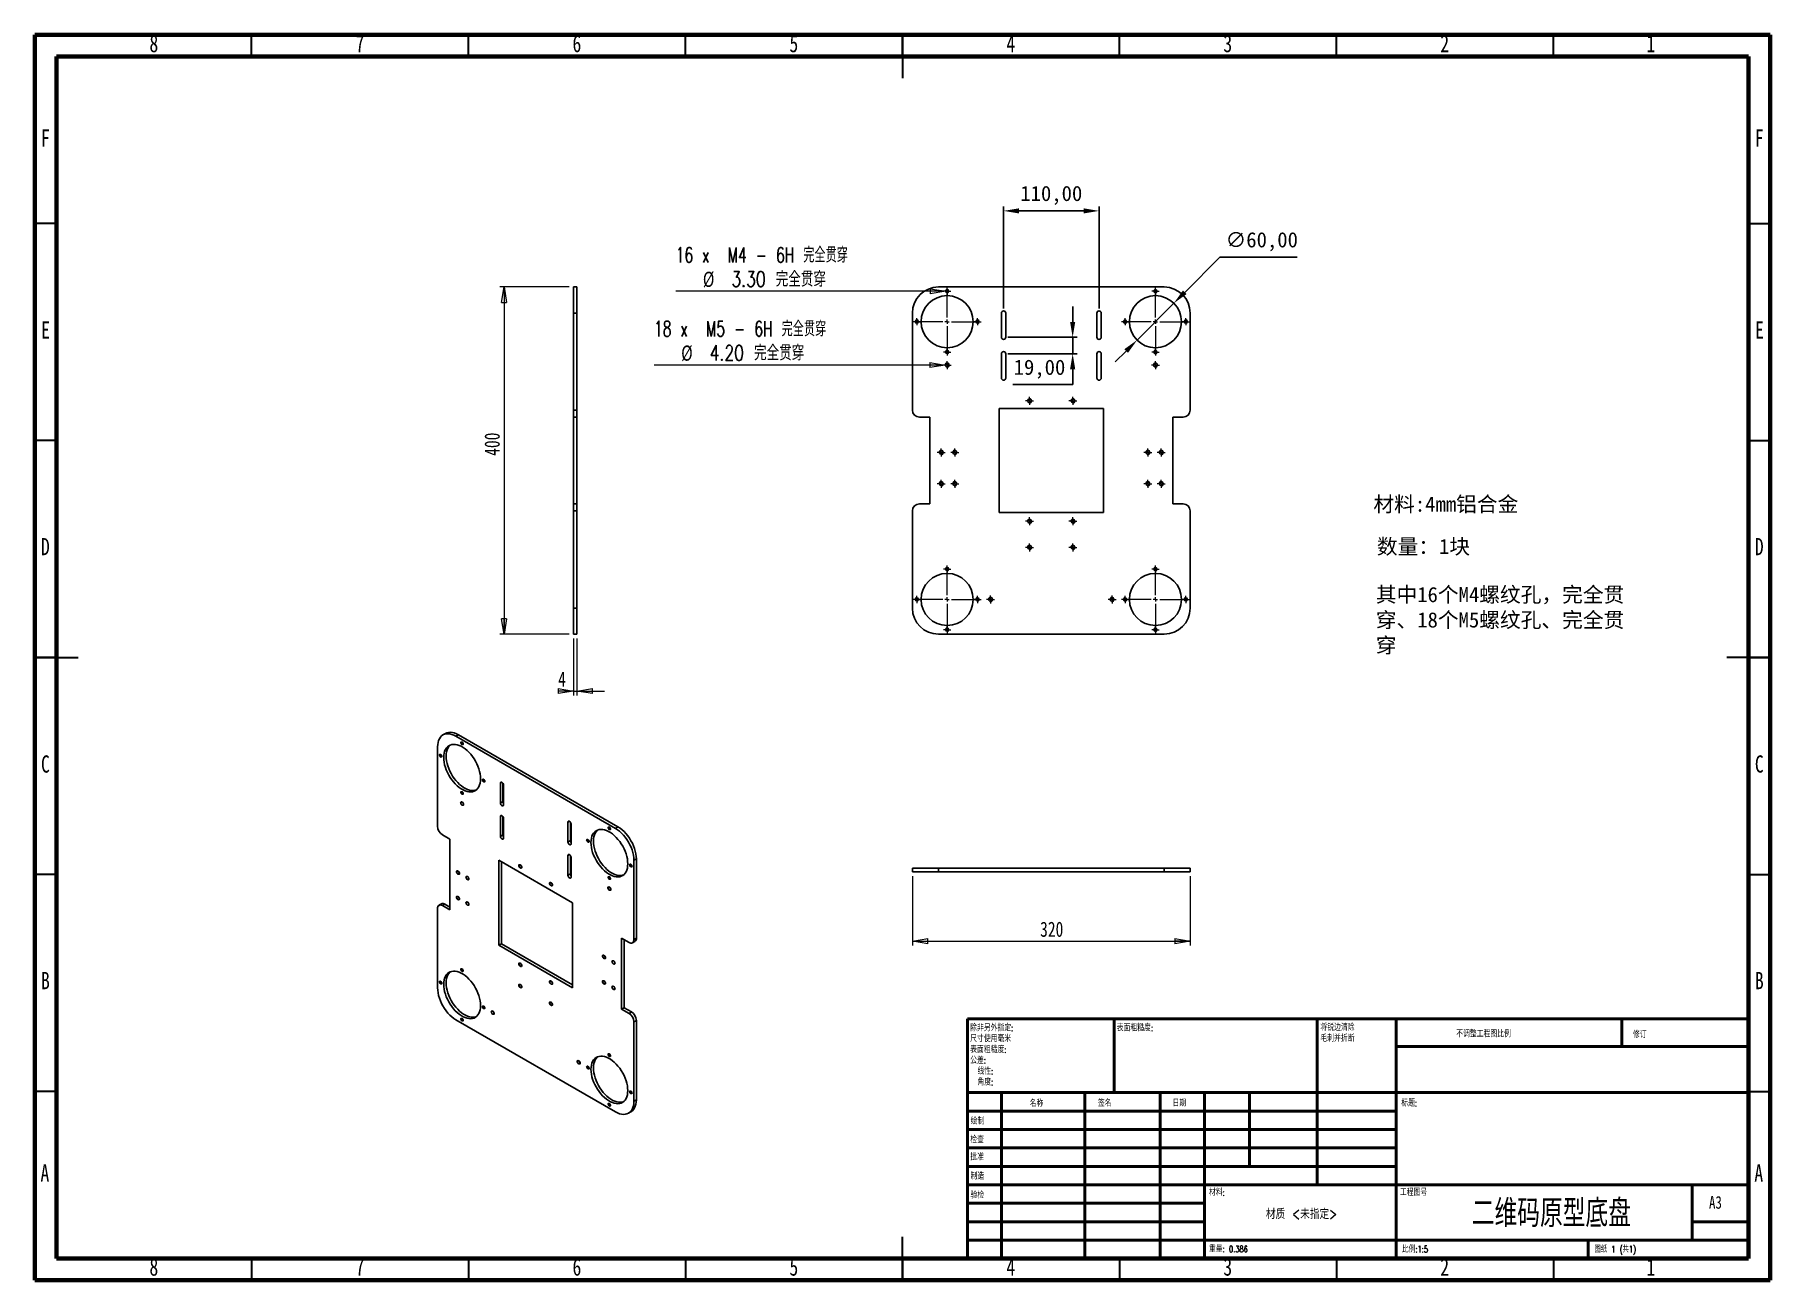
# Model space of a CAD drawing. Header units: millimetres. Extents: x 15 to 415, y 5 to 292.
import ezdxf

# ---------------------------------------------------------------- set-up
doc = ezdxf.new("R2010")
doc.units = ezdxf.units.MM
doc.header["$PDSIZE"] = -1
doc.styles.add('SLDTEXTSTYLE0', font='TXT', dxfattribs={"width": 0.75})
doc.styles.add('SLDTEXTSTYLE1', font='TXT', dxfattribs={"width": 0.75, "bigfont": 'bigfont'})
doc.styles.add('SLDTEXTSTYLE2', font='TXT', dxfattribs={"width": 0.694444, "bigfont": 'bigfont'})
doc.styles.add('SLDTEXTSTYLE3', font='TXT', dxfattribs={"width": 0.666667, "bigfont": 'bigfont'})
doc.dimstyles.new('ISO-25', dxfattribs={"dimtxt": 2.5, "dimasz": 2.5, "dimexe": 1.25, "dimexo": 0.625, "dimtad": 1, "dimtxsty": 'Standard', "dimcen": 2.5, "dimadec": 0, "dimazin": 0, "dimtfac": 1, "dimtmove": 0, "dimatfit": 3, "dimfxl": 1, "dimarcsym": 0})
doc.dimstyles.new('SLDDIMSTYLE0', dxfattribs={"dimtxt": 3.5, "dimasz": 3.556, "dimexe": 0, "dimexo": 0.0625, "dimgap": 0.875, "dimtad": 0, "dimtih": 1, "dimtoh": 1, "dimdec": 6, "dimlfac": 5, "dimrnd": 1e-09, "dimzin": 12, "dimdsep": 46, "dimtxsty": 'SLDTEXTSTYLE0', "dimblk1": 'NONE', "dimblk2": 'CLOSED', "dimsah": 1, "dimcen": 0, "dimadec": 0, "dimazin": 3, "dimtfac": 1, "dimtmove": 0, "dimatfit": 3, "dimldrblk": 'NONE', "dimfxl": 1, "dimfrac": 2, "dimtolj": 1, "dimtzin": 12, "dimarcsym": 0})
doc.dimstyles.new('SLDDIMSTYLE1', dxfattribs={"dimtxt": 3.5, "dimasz": 3.556, "dimexe": 0, "dimexo": 0.0625, "dimgap": 0.875, "dimtad": 0, "dimtih": 1, "dimtoh": 1, "dimdec": 6, "dimlfac": 5, "dimrnd": 1e-09, "dimzin": 12, "dimdsep": 46, "dimtxsty": 'SLDTEXTSTYLE0', "dimblk1": 'NONE', "dimblk2": 'CLOSED', "dimsah": 1, "dimcen": 0, "dimadec": 0, "dimazin": 3, "dimtfac": 1, "dimtmove": 0, "dimatfit": 3, "dimldrblk": 'NONE', "dimfxl": 1, "dimfrac": 2, "dimtolj": 1, "dimtzin": 12, "dimarcsym": 0})
doc.dimstyles.new('SLDDIMSTYLE2', dxfattribs={"dimtxt": 3.5, "dimasz": 3.556, "dimexe": 0, "dimexo": 0.0625, "dimgap": 0.875, "dimtad": 1, "dimlfac": 5, "dimrnd": 1e-09, "dimzin": 12, "dimdsep": 46, "dimtxsty": 'SLDTEXTSTYLE0', "dimblk1": 'CLOSED', "dimblk2": 'CLOSED', "dimsah": 1, "dimcen": 0.09, "dimadec": 0, "dimazin": 3, "dimtfac": 1, "dimtofl": 0, "dimtmove": 0, "dimatfit": 3, "dimldrblk": 'CLOSED', "dimfxl": 1, "dimfrac": 2, "dimtolj": 1, "dimtzin": 12, "dimarcsym": 0})
doc.dimstyles.new('SLDDIMSTYLE3', dxfattribs={"dimtxt": 3.5, "dimasz": 3.556, "dimexe": 0, "dimexo": 0.0625, "dimgap": 0.875, "dimtad": 1, "dimlfac": 5, "dimrnd": 1e-09, "dimzin": 12, "dimdsep": 46, "dimtxsty": 'SLDTEXTSTYLE0', "dimblk1": 'CLOSED', "dimblk2": 'CLOSED', "dimsah": 1, "dimcen": 0.09, "dimadec": 0, "dimazin": 3, "dimtfac": 1, "dimtmove": 0, "dimatfit": 0, "dimldrblk": 'CLOSED', "dimfxl": 1, "dimfrac": 2, "dimtolj": 1, "dimtzin": 12, "dimarcsym": 0})

msp = doc.modelspace()

# ---------------------------------------------------------------- texts
at = {"color": 7, "linetype": 'Continuous', "lineweight": 0}
for s, insert, char_height, attachment_point, style in [('8', (42.46003695, 291.94638224), 3.96875, 2, 'SLDTEXTSTYLE0'), ('7', (89.96003695, 291.94638224), 3.96875, 2, 'SLDTEXTSTYLE0'), ('6', (139.96003695, 291.94638224), 3.96875, 2, 'SLDTEXTSTYLE0'), ('5', (189.96003695, 291.94638224), 3.96875, 2, 'SLDTEXTSTYLE0'), ('4', (239.96003695, 291.94638224), 3.96875, 2, 'SLDTEXTSTYLE0'), ('3', (289.96003695, 291.94638224), 3.96875, 2, 'SLDTEXTSTYLE0'), ('2', (339.96003695, 291.94638224), 3.96875, 2, 'SLDTEXTSTYLE0'), ('1', (387.46003695, 291.94638224), 3.96875, 2, 'SLDTEXTSTYLE0'), ('F', (17.45774021, 270.19638224), 3.96875, 2, 'SLDTEXTSTYLE0'), ('F', (412.45774021, 270.19638224), 3.96875, 2, 'SLDTEXTSTYLE0'), ('E', (17.50780891, 225.94638224), 3.96875, 2, 'SLDTEXTSTYLE0'), ('E', (412.50780891, 225.94638224), 3.96875, 2, 'SLDTEXTSTYLE0'), ('D', (17.45268728, 176.03679815), 3.96875, 2, 'SLDTEXTSTYLE0'), ('D', (412.45268728, 176.03679815), 3.96875, 2, 'SLDTEXTSTYLE0'), ('C', (17.4586589, 125.94638224), 3.96875, 2, 'SLDTEXTSTYLE0'), ('C', (412.4586589, 125.94638224), 3.96875, 2, 'SLDTEXTSTYLE0'), ('B', (17.47060182, 76.03679815), 3.96875, 2, 'SLDTEXTSTYLE0'), ('B', (412.47060182, 76.03679815), 3.96875, 2, 'SLDTEXTSTYLE0'), ('表面粗糙度:', (264.37129217, 63.919272), 1.5, 1, 'SLDTEXTSTYLE1'), ('不调整工程图比例', (342.61464052, 62.53299358), 1.5, 1, 'SLDTEXTSTYLE1'), ('修订', (383.3275817, 62.33490868), 1.5, 1, 'SLDTEXTSTYLE1'), ('名称', (244.32223922, 46.50148263), 1.5, 1, 'SLDTEXTSTYLE1'), ('签名', (260.03358756, 46.56175638), 1.5, 1, 'SLDTEXTSTYLE1'), ('日期', (277.21470197, 46.57617922), 1.5, 1, 'SLDTEXTSTYLE1'), ('标题:', (329.95618694, 46.57617922), 1.5, 1, 'SLDTEXTSTYLE1'), ('绘制', (230.68466813, 42.42971489), 1.5, 1, 'SLDTEXTSTYLE1'), ('检查', (230.62358332, 38.15440716), 1.5, 1, 'SLDTEXTSTYLE1'), ('批准', (230.62163034, 34.17683015), 1.5, 1, 'SLDTEXTSTYLE1'), ('A', (17.33968814, 31.69638224), 3.96875, 2, 'SLDTEXTSTYLE0'), ('制造', (230.68219407, 29.73370465), 1.5, 1, 'SLDTEXTSTYLE1'), ('A', (412.33968814, 31.69638224), 3.96875, 2, 'SLDTEXTSTYLE0'), ('验检', (230.67685549, 25.34964921), 1.5, 1, 'SLDTEXTSTYLE1'), ('材料:', (285.64586231, 25.98605629), 1.5, 1, 'SLDTEXTSTYLE1'), ('工程图号', (329.62865353, 25.98605629), 1.5, 1, 'SLDTEXTSTYLE1'), ('二维码原型底盘', (364.54343622, 23.60691097), 6.35, 2, 'SLDTEXTSTYLE1'), ('A3', (400.87115643, 24.40638857), 2.910416667, 1, 'SLDTEXTSTYLE0'), ('材质 <未指定>', (306.96649735, 21.48556581), 2.38125, 2, 'SLDTEXTSTYLE1'), ('重量: 0.386', (285.61781113, 12.9493119), 1.4986, 1, 'SLDTEXTSTYLE1'), ('比例:1:5', (330.07396612, 12.90008727), 1.5, 1, 'SLDTEXTSTYLE1'), ('图纸 1 (共1)', (374.47829443, 12.90008727), 1.5, 1, 'SLDTEXTSTYLE2'), ('8', (42.46003695, 10.03679815), 3.96875, 2, 'SLDTEXTSTYLE0'), ('7', (89.96003695, 10.03679815), 3.96875, 2, 'SLDTEXTSTYLE0'), ('6', (139.96003695, 10.03679815), 3.96875, 2, 'SLDTEXTSTYLE0'), ('5', (189.96003695, 10.03679815), 3.96875, 2, 'SLDTEXTSTYLE0'), ('4', (239.96003695, 10.03679815), 3.96875, 2, 'SLDTEXTSTYLE0'), ('3', (289.96003695, 10.03679815), 3.96875, 2, 'SLDTEXTSTYLE0'), ('2', (339.96003695, 10.03679815), 3.96875, 2, 'SLDTEXTSTYLE0'), ('1', (387.46003695, 10.03679815), 3.96875, 2, 'SLDTEXTSTYLE0')]:
    msp.add_mtext(s, dxfattribs=dict(at, insert=insert, char_height=char_height, attachment_point=attachment_point, style=style))
at = {"char_height": 3.5, "attachment_point": 1}
for s, width, heights, insert in [('{\\fSimSun|b0|i0|c134|p2;材料}:4mm{\\fSimSun|b0|i0|c134|p2;铝合金}', 50.7564363397, [17.4145945], (323.5330451, 185.59274351)), ('{\\fSimSun|b0|i0|c134|p2;数量：}1{\\fSimSun|b0|i0|c134|p2;块}', 37.9705208077, [0], (324.32914512, 175.83305341)), ('{\\fSimSun|b0|i0|c134|p2;其中}16{\\fSimSun|b0|i0|c134|p2;个}M4{\\fSimSun|b0|i0|c134|p2;螺纹孔，完全贯穿、}18{\\fSimSun|b0|i0|c134|p2;个}M5{\\fSimSun|b0|i0|c134|p2;螺纹孔、完全贯穿}', 60.4076446625, [0], (324.08258433, 164.75120274))]:
    msp.add_mtext_dynamic_manual_height_columns(s, width=width, gutter_width=17.5, heights=heights, dxfattribs=dict(at, insert=insert))

# ---------------------------------------------------------------- blocks, each defined once
blk = doc.blocks.new('SW_NOTE_0')
at = {"color": 0, "linetype": 'Continuous', "lineweight": 0, "char_height": 1.5, "attachment_point": 1, "style": 'SLDTEXTSTYLE1'}
for s, insert in [('除非另外指定:', (0, 1.93)), ('表面粗糙度:', (0, -3.07)), ('尺寸使用毫米', (0, -0.57)), ('公差:', (0, -5.57)), ('线性:', (1.69, -8.07)), ('角度:', (1.69, -10.57))]:
    blk.add_mtext(s, dxfattribs=dict(at, insert=insert))
blk = doc.blocks.new('SW_NOTE_1')
at = {"color": 0, "linetype": 'Continuous', "lineweight": 0, "char_height": 1.5, "attachment_point": 1, "style": 'SLDTEXTSTYLE1'}
for s, insert in [('将锐边清除', (0, 1.93)), ('毛刺并折断', (0, -0.57))]:
    blk.add_mtext(s, dxfattribs=dict(at, insert=insert))
blk = doc.blocks.new('_Closed')
at = {"color": 0, "linetype": 'ByBlock', "lineweight": -2}
for p, q in [((-1, 0.166667), (0, 0)), ((-1, 0.166667), (-1, -0.166667)), ((0, 0), (-1, -0.166667)), ((0, 0), (-1, 0))]:
    blk.add_line(p, q, dxfattribs=at)
blk = doc.blocks.new('_D')
at = {"color": 7, "linetype": 'Continuous', "lineweight": 18, "transparency": 16777216}
for p, q in [((207.39, 215.88), (157.76, 215.88)), ((224.87, 215.88), (207.39, 215.88)), ((225.71, 215.88), (224.87, 215.88))]:
    blk.add_line(p, q, dxfattribs=at)
at = {"color": 7, "linetype": 'Continuous', "lineweight": 18, "transparency": 16777216, "xscale": 3.556, "yscale": 3.556}
blk.add_blockref('_Closed', (224.87, 215.88, -0.4), dxfattribs=at)
at = {"color": 7, "linetype": 'Continuous', "lineweight": 18, "transparency": 16777216, "char_height": 3.5, "attachment_point": 1}
for s, insert, style in [('18 x  M5 - 6H 完全贯穿', (157.76, 226), 'SLDTEXTSTYLE3'), ('%%c', (163.99, 220.39), 'SLDTEXTSTYLE0'), ('4.20 完全贯穿', (170.58, 220.44), 'SLDTEXTSTYLE1')]:
    blk.add_mtext(s, dxfattribs=dict(at, insert=insert, style=style))
blk = doc.blocks.new('_None')
blk = doc.blocks.new('_D_1')
at = {"color": 7, "linetype": 'Continuous', "lineweight": 18, "transparency": 16777216}
for p, q in [((212.39, 232.88), (162.76, 232.88)), ((224.96, 232.88), (212.39, 232.88)), ((225.62, 232.88), (224.96, 232.88))]:
    blk.add_line(p, q, dxfattribs=at)
at = {"color": 7, "linetype": 'Continuous', "lineweight": 18, "transparency": 16777216, "xscale": 3.556, "yscale": 3.556}
blk.add_blockref('_Closed', (224.96, 232.88, -0.4), dxfattribs=at)
at = {"color": 7, "linetype": 'Continuous', "lineweight": 18, "transparency": 16777216, "char_height": 3.5, "attachment_point": 1}
for s, insert, style in [('16 x  M4 - 6H 完全贯穿', (162.76, 243), 'SLDTEXTSTYLE3'), ('%%c', (168.99, 237.39), 'SLDTEXTSTYLE0'), ('3.30 完全贯穿', (175.58, 237.44), 'SLDTEXTSTYLE1')]:
    blk.add_mtext(s, dxfattribs=dict(at, insert=insert, style=style))
blk = doc.blocks.new('SW_CENTERMARKSYMBOL_0')
at = {"color": 0, "linetype": 'Continuous', "lineweight": 0}
for p, q in [((0, 1), (0, 6.5)), ((-1, 0), (-6.5, 0)), ((0, 0), (-0.5, 0)), ((0, 0), (0, 0.5)), ((0, 0), (0, -0.5)), ((0, 0), (0.5, 0)), ((1, 0), (6.5, 0)), ((0, -1), (0, -6.5))]:
    blk.add_line(p, q, dxfattribs=at)
blk = doc.blocks.new('SW_CENTERMARKSYMBOL_1')
at = {"color": 0, "linetype": 'Continuous', "lineweight": 0}
for p, q in [((0, 1), (0, 6.5)), ((-1, 0), (-6.5, 0)), ((0, 0), (-0.5, 0)), ((0, 0), (0, 0.5)), ((0, 0), (0, -0.5)), ((0, 0), (0.5, 0)), ((1, 0), (6.5, 0)), ((0, -1), (0, -6.5))]:
    blk.add_line(p, q, dxfattribs=at)
blk = doc.blocks.new('SW_CENTERMARKSYMBOL_2')
at = {"color": 0, "linetype": 'Continuous', "lineweight": 0}
for p, q in [((0, 1), (0, 6.5)), ((-1, 0), (-6.5, 0)), ((0, 0), (-0.5, 0)), ((0, 0), (0, 0.5)), ((0, 0), (0, -0.5)), ((0, 0), (0.5, 0)), ((1, 0), (6.5, 0)), ((0, -1), (0, -6.5))]:
    blk.add_line(p, q, dxfattribs=at)
blk = doc.blocks.new('SW_CENTERMARKSYMBOL_3')
at = {"color": 0, "linetype": 'Continuous', "lineweight": 0}
for p, q in [((0, 1), (0, 6.5)), ((-1, 0), (-6.5, 0)), ((0, 0), (-0.5, 0)), ((0, 0), (0, 0.5)), ((0, 0), (0, -0.5)), ((0, 0), (0.5, 0)), ((1, 0), (6.5, 0)), ((0, -1), (0, -6.5))]:
    blk.add_line(p, q, dxfattribs=at)
blk = doc.blocks.new('SW_CENTERMARKSYMBOL_4')
at = {"color": 0, "linetype": 'Continuous', "lineweight": 0}
for p, q in [((-0.5, 0), (-0.83, 0)), ((0, 0), (-0.5, 0)), ((0, 0.5), (0, 0.83)), ((0, 0), (0, 0.5)), ((0, 0), (0, -0.5)), ((0, 0), (0.5, 0)), ((0.5, 0), (0.83, 0)), ((0, -0.5), (0, -0.83))]:
    blk.add_line(p, q, dxfattribs=at)
blk = doc.blocks.new('SW_CENTERMARKSYMBOL_5')
at = {"color": 0, "linetype": 'Continuous', "lineweight": 0}
for p, q in [((-0.5, 0), (-0.83, 0)), ((0, 0), (-0.5, 0)), ((0, 0.5), (0, 0.83)), ((0, 0), (0, 0.5)), ((0, 0), (0, -0.5)), ((0, 0), (0.5, 0)), ((0.5, 0), (0.83, 0)), ((0, -0.5), (0, -0.83))]:
    blk.add_line(p, q, dxfattribs=at)
blk = doc.blocks.new('SW_CENTERMARKSYMBOL_6')
at = {"color": 0, "linetype": 'Continuous', "lineweight": 0}
for p, q in [((-0.5, 0), (-0.83, 0)), ((0, 0), (-0.5, 0)), ((0, 0.5), (0, 0.83)), ((0, 0), (0, 0.5)), ((0, 0), (0, -0.5)), ((0, 0), (0.5, 0)), ((0.5, 0), (0.83, 0)), ((0, -0.5), (0, -0.83))]:
    blk.add_line(p, q, dxfattribs=at)
blk = doc.blocks.new('SW_CENTERMARKSYMBOL_7')
at = {"color": 0, "linetype": 'Continuous', "lineweight": 0}
for p, q in [((-0.5, 0), (-0.83, 0)), ((0, 0), (-0.5, 0)), ((0, 0.5), (0, 0.83)), ((0, 0), (0, 0.5)), ((0, 0), (0, -0.5)), ((0, 0), (0.5, 0)), ((0.5, 0), (0.83, 0)), ((0, -0.5), (0, -0.83))]:
    blk.add_line(p, q, dxfattribs=at)
blk = doc.blocks.new('SW_CENTERMARKSYMBOL_8')
at = {"color": 0, "linetype": 'Continuous', "lineweight": 0}
for p, q in [((-0.5, 0), (-0.83, 0)), ((0, 0), (-0.5, 0)), ((0, 0.5), (0, 0.83)), ((0, 0), (0, 0.5)), ((0, 0), (0, -0.5)), ((0, 0), (0.5, 0)), ((0.5, 0), (0.83, 0)), ((0, -0.5), (0, -0.83))]:
    blk.add_line(p, q, dxfattribs=at)
blk = doc.blocks.new('SW_CENTERMARKSYMBOL_9')
at = {"color": 0, "linetype": 'Continuous', "lineweight": 0}
for p, q in [((-0.5, 0), (-0.83, 0)), ((0, 0), (-0.5, 0)), ((0, 0.5), (0, 0.83)), ((0, 0), (0, 0.5)), ((0, 0), (0, -0.5)), ((0, 0), (0.5, 0)), ((0.5, 0), (0.83, 0)), ((0, -0.5), (0, -0.83))]:
    blk.add_line(p, q, dxfattribs=at)
blk = doc.blocks.new('SW_CENTERMARKSYMBOL_10')
at = {"color": 0, "linetype": 'Continuous', "lineweight": 0}
for p, q in [((-0.5, 0), (-0.83, 0)), ((0, 0), (-0.5, 0)), ((0, 0.5), (0, 0.83)), ((0, 0), (0, 0.5)), ((0, 0), (0, -0.5)), ((0, 0), (0.5, 0)), ((0.5, 0), (0.83, 0)), ((0, -0.5), (0, -0.83))]:
    blk.add_line(p, q, dxfattribs=at)
blk = doc.blocks.new('SW_CENTERMARKSYMBOL_11')
at = {"color": 0, "linetype": 'Continuous', "lineweight": 0}
for p, q in [((-0.5, 0), (-0.83, 0)), ((0, 0), (-0.5, 0)), ((0, 0.5), (0, 0.83)), ((0, 0), (0, 0.5)), ((0, 0), (0, -0.5)), ((0, 0), (0.5, 0)), ((0.5, 0), (0.83, 0)), ((0, -0.5), (0, -0.83))]:
    blk.add_line(p, q, dxfattribs=at)
blk = doc.blocks.new('SW_CENTERMARKSYMBOL_12')
at = {"color": 0, "linetype": 'Continuous', "lineweight": 0}
for p, q in [((-0.5, 0), (-0.83, 0)), ((0, 0), (-0.5, 0)), ((0, 0.5), (0, 0.83)), ((0, 0), (0, 0.5)), ((0, 0), (0, -0.5)), ((0, 0), (0.5, 0)), ((0.5, 0), (0.83, 0)), ((0, -0.5), (0, -0.83))]:
    blk.add_line(p, q, dxfattribs=at)
blk = doc.blocks.new('SW_CENTERMARKSYMBOL_13')
at = {"color": 0, "linetype": 'Continuous', "lineweight": 0}
for p, q in [((-0.5, 0), (-0.83, 0)), ((0, 0), (-0.5, 0)), ((0, 0.5), (0, 0.83)), ((0, 0), (0, 0.5)), ((0, 0), (0, -0.5)), ((0, 0), (0.5, 0)), ((0.5, 0), (0.83, 0)), ((0, -0.5), (0, -0.83))]:
    blk.add_line(p, q, dxfattribs=at)
blk = doc.blocks.new('SW_CENTERMARKSYMBOL_14')
at = {"color": 0, "linetype": 'Continuous', "lineweight": 0}
for p, q in [((-0.5, 0), (-0.83, 0)), ((0, 0), (-0.5, 0)), ((0, 0.5), (0, 0.83)), ((0, 0), (0, 0.5)), ((0, 0), (0, -0.5)), ((0, 0), (0.5, 0)), ((0.5, 0), (0.83, 0)), ((0, -0.5), (0, -0.83))]:
    blk.add_line(p, q, dxfattribs=at)
blk = doc.blocks.new('SW_CENTERMARKSYMBOL_15')
at = {"color": 0, "linetype": 'Continuous', "lineweight": 0}
for p, q in [((-0.5, 0), (-0.83, 0)), ((0, 0), (-0.5, 0)), ((0, 0.5), (0, 0.83)), ((0, 0), (0, 0.5)), ((0, 0), (0, -0.5)), ((0, 0), (0.5, 0)), ((0.5, 0), (0.83, 0)), ((0, -0.5), (0, -0.83))]:
    blk.add_line(p, q, dxfattribs=at)
blk = doc.blocks.new('SW_CENTERMARKSYMBOL_16')
at = {"color": 0, "linetype": 'Continuous', "lineweight": 0}
for p, q in [((-0.5, 0), (-0.83, 0)), ((0, 0), (-0.5, 0)), ((0, 0.5), (0, 0.83)), ((0, 0), (0, 0.5)), ((0, 0), (0, -0.5)), ((0, 0), (0.5, 0)), ((0.5, 0), (0.83, 0)), ((0, -0.5), (0, -0.83))]:
    blk.add_line(p, q, dxfattribs=at)
blk = doc.blocks.new('SW_CENTERMARKSYMBOL_17')
at = {"color": 0, "linetype": 'Continuous', "lineweight": 0}
for p, q in [((-0.5, 0), (-0.83, 0)), ((0, 0), (-0.5, 0)), ((0, 0.5), (0, 0.83)), ((0, 0), (0, 0.5)), ((0, 0), (0, -0.5)), ((0, 0), (0.5, 0)), ((0.5, 0), (0.83, 0)), ((0, -0.5), (0, -0.83))]:
    blk.add_line(p, q, dxfattribs=at)
blk = doc.blocks.new('SW_CENTERMARKSYMBOL_18')
at = {"color": 0, "linetype": 'Continuous', "lineweight": 0}
for p, q in [((-0.5, 0), (-0.83, 0)), ((0, 0), (-0.5, 0)), ((0, 0.5), (0, 0.83)), ((0, 0), (0, 0.5)), ((0, 0), (0, -0.5)), ((0, 0), (0.5, 0)), ((0.5, 0), (0.83, 0)), ((0, -0.5), (0, -0.83))]:
    blk.add_line(p, q, dxfattribs=at)
blk = doc.blocks.new('SW_CENTERMARKSYMBOL_19')
at = {"color": 0, "linetype": 'Continuous', "lineweight": 0}
for p, q in [((-0.5, 0), (-0.83, 0)), ((0, 0), (-0.5, 0)), ((0, 0.5), (0, 0.83)), ((0, 0), (0, 0.5)), ((0, 0), (0, -0.5)), ((0, 0), (0.5, 0)), ((0.5, 0), (0.83, 0)), ((0, -0.5), (0, -0.83))]:
    blk.add_line(p, q, dxfattribs=at)
blk = doc.blocks.new('SW_CENTERMARKSYMBOL_20')
at = {"color": 0, "linetype": 'Continuous', "lineweight": 0}
for p, q in [((-0.5, 0), (-0.92, 0)), ((0, 0), (-0.5, 0)), ((0, 0.5), (0, 0.92)), ((0, 0), (0, 0.5)), ((0, 0), (0, -0.5)), ((0, 0), (0.5, 0)), ((0.5, 0), (0.92, 0)), ((0, -0.5), (0, -0.92))]:
    blk.add_line(p, q, dxfattribs=at)
blk = doc.blocks.new('SW_CENTERMARKSYMBOL_21')
at = {"color": 0, "linetype": 'Continuous', "lineweight": 0}
for p, q in [((-0.5, 0), (-0.92, 0)), ((0, 0), (-0.5, 0)), ((0, 0.5), (0, 0.92)), ((0, 0), (0, 0.5)), ((0, 0), (0, -0.5)), ((0, 0), (0.5, 0)), ((0.5, 0), (0.92, 0)), ((0, -0.5), (0, -0.92))]:
    blk.add_line(p, q, dxfattribs=at)
blk = doc.blocks.new('SW_CENTERMARKSYMBOL_22')
at = {"color": 0, "linetype": 'Continuous', "lineweight": 0}
for p, q in [((-0.5, 0), (-0.92, 0)), ((0, 0), (-0.5, 0)), ((0, 0.5), (0, 0.92)), ((0, 0), (0, 0.5)), ((0, 0), (0, -0.5)), ((0, 0), (0.5, 0)), ((0.5, 0), (0.92, 0)), ((0, -0.5), (0, -0.92))]:
    blk.add_line(p, q, dxfattribs=at)
blk = doc.blocks.new('SW_CENTERMARKSYMBOL_23')
at = {"color": 0, "linetype": 'Continuous', "lineweight": 0}
for p, q in [((-0.5, 0), (-0.92, 0)), ((0, 0), (-0.5, 0)), ((0, 0.5), (0, 0.92)), ((0, 0), (0, 0.5)), ((0, 0), (0, -0.5)), ((0, 0), (0.5, 0)), ((0.5, 0), (0.92, 0)), ((0, -0.5), (0, -0.92))]:
    blk.add_line(p, q, dxfattribs=at)
blk = doc.blocks.new('SW_CENTERMARKSYMBOL_24')
at = {"color": 0, "linetype": 'Continuous', "lineweight": 0}
for p, q in [((-0.5, 0), (-0.92, 0)), ((0, 0), (-0.5, 0)), ((0, 0.5), (0, 0.92)), ((0, 0), (0, 0.5)), ((0, 0), (0, -0.5)), ((0, 0), (0.5, 0)), ((0.5, 0), (0.92, 0)), ((0, -0.5), (0, -0.92))]:
    blk.add_line(p, q, dxfattribs=at)
blk = doc.blocks.new('SW_CENTERMARKSYMBOL_25')
at = {"color": 0, "linetype": 'Continuous', "lineweight": 0}
for p, q in [((-0.5, 0), (-0.92, 0)), ((0, 0), (-0.5, 0)), ((0, 0.5), (0, 0.92)), ((0, 0), (0, 0.5)), ((0, 0), (0, -0.5)), ((0, 0), (0.5, 0)), ((0.5, 0), (0.92, 0)), ((0, -0.5), (0, -0.92))]:
    blk.add_line(p, q, dxfattribs=at)
blk = doc.blocks.new('SW_CENTERMARKSYMBOL_26')
at = {"color": 0, "linetype": 'Continuous', "lineweight": 0}
for p, q in [((-0.5, 0), (-0.92, 0)), ((0, 0), (-0.5, 0)), ((0, 0.5), (0, 0.92)), ((0, 0), (0, 0.5)), ((0, 0), (0, -0.5)), ((0, 0), (0.5, 0)), ((0.5, 0), (0.92, 0)), ((0, -0.5), (0, -0.92))]:
    blk.add_line(p, q, dxfattribs=at)
blk = doc.blocks.new('SW_CENTERMARKSYMBOL_27')
at = {"color": 0, "linetype": 'Continuous', "lineweight": 0}
for p, q in [((-0.5, 0), (-0.92, 0)), ((0, 0), (-0.5, 0)), ((0, 0.5), (0, 0.92)), ((0, 0), (0, 0.5)), ((0, 0), (0, -0.5)), ((0, 0), (0.5, 0)), ((0.5, 0), (0.92, 0)), ((0, -0.5), (0, -0.92))]:
    blk.add_line(p, q, dxfattribs=at)
blk = doc.blocks.new('SW_CENTERMARKSYMBOL_28')
at = {"color": 0, "linetype": 'Continuous', "lineweight": 0}
for p, q in [((-0.5, 0), (-0.92, 0)), ((0, 0), (-0.5, 0)), ((0, 0.5), (0, 0.92)), ((0, 0), (0, 0.5)), ((0, 0), (0, -0.5)), ((0, 0), (0.5, 0)), ((0.5, 0), (0.92, 0)), ((0, -0.5), (0, -0.92))]:
    blk.add_line(p, q, dxfattribs=at)
blk = doc.blocks.new('SW_CENTERMARKSYMBOL_29')
at = {"color": 0, "linetype": 'Continuous', "lineweight": 0}
for p, q in [((-0.5, 0), (-0.92, 0)), ((0, 0), (-0.5, 0)), ((0, 0.5), (0, 0.92)), ((0, 0), (0, 0.5)), ((0, 0), (0, -0.5)), ((0, 0), (0.5, 0)), ((0.5, 0), (0.92, 0)), ((0, -0.5), (0, -0.92))]:
    blk.add_line(p, q, dxfattribs=at)
blk = doc.blocks.new('SW_CENTERMARKSYMBOL_30')
at = {"color": 0, "linetype": 'Continuous', "lineweight": 0}
for p, q in [((-0.5, 0), (-0.92, 0)), ((0, 0), (-0.5, 0)), ((0, 0.5), (0, 0.92)), ((0, 0), (0, 0.5)), ((0, 0), (0, -0.5)), ((0, 0), (0.5, 0)), ((0.5, 0), (0.92, 0)), ((0, -0.5), (0, -0.92))]:
    blk.add_line(p, q, dxfattribs=at)
blk = doc.blocks.new('SW_CENTERMARKSYMBOL_31')
at = {"color": 0, "linetype": 'Continuous', "lineweight": 0}
for p, q in [((-0.5, 0), (-0.92, 0)), ((0, 0), (-0.5, 0)), ((0, 0.5), (0, 0.92)), ((0, 0), (0, 0.5)), ((0, 0), (0, -0.5)), ((0, 0), (0.5, 0)), ((0.5, 0), (0.92, 0)), ((0, -0.5), (0, -0.92))]:
    blk.add_line(p, q, dxfattribs=at)
blk = doc.blocks.new('SW_CENTERMARKSYMBOL_32')
at = {"color": 0, "linetype": 'Continuous', "lineweight": 0}
for p, q in [((-0.5, 0), (-0.92, 0)), ((0, 0), (-0.5, 0)), ((0, 0.5), (0, 0.92)), ((0, 0), (0, 0.5)), ((0, 0), (0, -0.5)), ((0, 0), (0.5, 0)), ((0.5, 0), (0.92, 0)), ((0, -0.5), (0, -0.92))]:
    blk.add_line(p, q, dxfattribs=at)
blk = doc.blocks.new('SW_CENTERMARKSYMBOL_33')
at = {"color": 0, "linetype": 'Continuous', "lineweight": 0}
for p, q in [((-0.5, 0), (-0.92, 0)), ((0, 0), (-0.5, 0)), ((0, 0.5), (0, 0.92)), ((0, 0), (0, 0.5)), ((0, 0), (0, -0.5)), ((0, 0), (0.5, 0)), ((0.5, 0), (0.92, 0)), ((0, -0.5), (0, -0.92))]:
    blk.add_line(p, q, dxfattribs=at)
blk = doc.blocks.new('SW_CENTERMARKSYMBOL_34')
at = {"color": 0, "linetype": 'Continuous', "lineweight": 0}
for p, q in [((-0.5, 0), (-0.92, 0)), ((0, 0), (-0.5, 0)), ((0, 0.5), (0, 0.92)), ((0, 0), (0, 0.5)), ((0, 0), (0, -0.5)), ((0, 0), (0.5, 0)), ((0.5, 0), (0.92, 0)), ((0, -0.5), (0, -0.92))]:
    blk.add_line(p, q, dxfattribs=at)
blk = doc.blocks.new('SW_CENTERMARKSYMBOL_35')
at = {"color": 0, "linetype": 'Continuous', "lineweight": 0}
for p, q in [((-0.5, 0), (-0.92, 0)), ((0, 0), (-0.5, 0)), ((0, 0.5), (0, 0.92)), ((0, 0), (0, 0.5)), ((0, 0), (0, -0.5)), ((0, 0), (0.5, 0)), ((0.5, 0), (0.92, 0)), ((0, -0.5), (0, -0.92))]:
    blk.add_line(p, q, dxfattribs=at)
blk = doc.blocks.new('SW_CENTERMARKSYMBOL_36')
at = {"color": 0, "linetype": 'Continuous', "lineweight": 0}
for p, q in [((-0.5, 0), (-0.92, 0)), ((0, 0), (-0.5, 0)), ((0, 0.5), (0, 0.92)), ((0, 0), (0, 0.5)), ((0, 0), (0, -0.5)), ((0, 0), (0.5, 0)), ((0.5, 0), (0.92, 0)), ((0, -0.5), (0, -0.92))]:
    blk.add_line(p, q, dxfattribs=at)
blk = doc.blocks.new('SW_CENTERMARKSYMBOL_37')
at = {"color": 0, "linetype": 'Continuous', "lineweight": 0}
for p, q in [((-0.5, 0), (-0.92, 0)), ((0, 0), (-0.5, 0)), ((0, 0.5), (0, 0.92)), ((0, 0), (0, 0.5)), ((0, 0), (0, -0.5)), ((0, 0), (0.5, 0)), ((0.5, 0), (0.92, 0)), ((0, -0.5), (0, -0.92))]:
    blk.add_line(p, q, dxfattribs=at)
blk = doc.blocks.new('_D_2')
at = {"color": 7, "linetype": 'Continuous', "lineweight": 18, "transparency": 16777216}
for p, q in [((138.17, 233.88), (122.17, 233.88)), ((123.17, 233.88), (123.17, 153.88)), ((138.17, 153.88), (122.17, 153.88))]:
    blk.add_line(p, q, dxfattribs=at)
at = {"color": 7, "linetype": 'Continuous', "lineweight": 18, "transparency": 16777216, "xscale": 3.556, "yscale": 3.556}
for p, rotation in [((123.17, 233.88), 90.0000000000004), ((123.17, 153.88), 270.0000000000004)]:
    blk.add_blockref('_Closed', p, dxfattribs=dict(at, rotation=rotation))
at = {"color": 7, "linetype": 'Continuous', "lineweight": 18, "transparency": 16777216, "insert": (118.66, 194.97), "char_height": 3.5, "attachment_point": 1, "rotation": 90, "style": 'SLDTEXTSTYLE0'}
blk.add_mtext('400', dxfattribs=at)
blk = doc.blocks.new('_D_3')
at = {"color": 7, "linetype": 'Continuous', "lineweight": 18, "transparency": 16777216}
for p, q in [((139.17, 152.88), (139.17, 139.78)), ((139.97, 152.88), (139.97, 139.78)), ((139.17, 140.78), (135.64, 140.78)), ((139.17, 140.78), (139.97, 140.78)), ((139.97, 140.78), (146.32, 140.78))]:
    blk.add_line(p, q, dxfattribs=at)
at = {"color": 7, "linetype": 'Continuous', "lineweight": 18, "transparency": 16777216, "xscale": 3.556, "yscale": 3.556}
blk.add_blockref('_Closed', (139.17, 140.78), dxfattribs=at)
at = {"color": 7, "linetype": 'Continuous', "lineweight": 18, "transparency": 16777216, "xscale": 3.556, "yscale": 3.556, "rotation": 180.0000000000004}
blk.add_blockref('_Closed', (139.97, 140.78), dxfattribs=at)
at = {"color": 7, "linetype": 'Continuous', "lineweight": 18, "transparency": 16777216, "insert": (135.64, 145.29), "char_height": 3.5, "attachment_point": 1, "style": 'SLDTEXTSTYLE0'}
blk.add_mtext('4', dxfattribs=at)
blk = doc.blocks.new('_D_4')
at = {"color": 7, "linetype": 'Continuous', "lineweight": 18, "transparency": 16777216}
for p, q in [((217.29, 98.13), (217.29, 82.13)), ((281.29, 98.13), (281.29, 82.13)), ((217.29, 83.13), (281.29, 83.13))]:
    blk.add_line(p, q, dxfattribs=at)
at = {"color": 7, "linetype": 'Continuous', "lineweight": 18, "transparency": 16777216, "xscale": 3.556, "yscale": 3.556, "rotation": 180.0000000000004}
blk.add_blockref('_Closed', (217.29, 83.13), dxfattribs=at)
at = {"color": 7, "linetype": 'Continuous', "lineweight": 18, "transparency": 16777216, "xscale": 3.556, "yscale": 3.556}
blk.add_blockref('_Closed', (281.29, 83.13), dxfattribs=at)
at = {"color": 7, "linetype": 'Continuous', "lineweight": 18, "transparency": 16777216, "insert": (246.71, 87.64), "char_height": 3.5, "attachment_point": 1, "style": 'SLDTEXTSTYLE0'}
blk.add_mtext('320', dxfattribs=at)
blk = doc.blocks.new('*D48')
at = {"color": 0, "lineweight": -2, "transparency": 16777216}
for p, q in [((238.29, 228.88), (238.29, 252.41)), ((260.29, 228.88), (260.29, 252.41)), ((241.85, 251.41), (256.74, 251.41))]:
    blk.add_line(p, q, dxfattribs=at)
at = {"color": 0, "transparency": 16777216}
for points in [[(241.85, 252), (241.85, 250.82), (238.29, 251.41)], [(256.74, 252), (256.74, 250.82), (260.29, 251.41)]]:
    blk.add_solid(points, dxfattribs=at)
at = {"layer": 'Defpoints', "color": 0, "transparency": 16777216}
for p in [(260.29, 251.41), (238.29, 227.88), (260.29, 227.88)]:
    blk.add_point(p, dxfattribs=at)
at = {"color": 0, "transparency": 16777216, "insert": (249.29, 254.98), "char_height": 3.5, "attachment_point": 5}
blk.add_mtext('110,00', dxfattribs=at)
blk = doc.blocks.new('*D49')
at = {"color": 0, "lineweight": -2, "transparency": 16777216}
for p, q in [((254.22, 225.83), (254.22, 229.39)), ((239.29, 222.28), (255.22, 222.28)), ((254.22, 222.28), (254.22, 218.48)), ((239.29, 218.48), (255.22, 218.48)), ((254.22, 214.92), (254.22, 211.37)), ((254.22, 211.37), (240.44, 211.37))]:
    blk.add_line(p, q, dxfattribs=at)
at = {"color": 0, "transparency": 16777216}
for points in [[(253.62, 225.83), (254.81, 225.83), (254.22, 222.28)], [(253.62, 214.92), (254.81, 214.92), (254.22, 218.48)]]:
    blk.add_solid(points, dxfattribs=at)
at = {"layer": 'Defpoints', "color": 0, "transparency": 16777216}
for p in [(238.29, 222.28), (238.29, 218.48), (254.22, 218.48)]:
    blk.add_point(p, dxfattribs=at)
at = {"color": 0, "transparency": 16777216, "insert": (246.57, 214.93), "char_height": 3.5, "attachment_point": 5}
blk.add_mtext('19,00', dxfattribs=at)
blk = doc.blocks.new('*D50')
at = {"color": 0, "lineweight": -2, "transparency": 16777216}
for p, q in [((288.11, 240.73), (280.04, 232.64)), ((305.96, 240.73), (288.11, 240.73)), ((269.06, 221.63), (277.53, 230.13)), ((266.54, 219.11), (264.03, 216.59))]:
    blk.add_line(p, q, dxfattribs=at)
at = {"color": 0, "transparency": 16777216}
for points in [[(279.62, 233.06), (280.46, 232.23), (277.53, 230.13)], [(266.12, 219.53), (266.96, 218.69), (269.06, 221.63)]]:
    blk.add_solid(points, dxfattribs=at)
at = {"layer": 'Defpoints', "color": 0, "transparency": 16777216}
for p in [(277.53, 230.13), (269.06, 221.63)]:
    blk.add_point(p, dxfattribs=at)
at = {"color": 0, "transparency": 16777216, "insert": (297.8, 244.3), "char_height": 3.5, "attachment_point": 5}
blk.add_mtext('∅60,00', dxfattribs=at)

# ---------------------------------------------------------------- dimensions: what is measured, and where the dimension line sits
dim = msp.add_linear_dim(base=(260.29216948, 251.41111509), p1=(238.29216948, 227.87793618), p2=(260.29216948, 227.87793618), dimstyle='ISO-25', override={"dimtxt": 3.5, "dimasz": 3.556, "dimexe": 1, "dimexo": 1, "dimgap": 1.524, "dimtih": 1, "dimtoh": 1, "dimlfac": 5, "dimzin": 0, "dimadec": 2, "dimtzin": 0})
dim.commit()
dim.dimension.update_dxf_attribs({"geometry": '*D48', "text_midpoint": (249.29216948, 254.97678176)})
dim = msp.add_diameter_dim_2p(p1=(269.05556081, 221.62927204), p2=(277.52877815, 230.12660032), dimstyle='ISO-25', override={"dimtxt": 3.5, "dimasz": 3.556, "dimexe": 1, "dimexo": 1, "dimgap": 1.524, "dimtih": 1, "dimtoh": 1, "dimlfac": 5, "dimzin": 0, "dimadec": 2, "dimtzin": 0})
dim.commit()
dim.dimension.update_dxf_attribs({"geometry": '*D50', "text_midpoint": (297.79644446, 240.73369732), "dimtype": 163})
at = {"color": 7, "linetype": 'Continuous', "lineweight": 18}
for p1, p2, text, dimstyle, picture, middle in [((225.62216948, 232.87793618), (224.96216948, 232.87793618), '16 x  M4 - 6H 完全贯穿\\P%%c 3.30 完全贯穿\\P', 'SLDDIMSTYLE1', '_D_1', (186.78182609, 238.46092258)), ((225.71216948, 215.87793618), (224.87216948, 215.87793618), '18 x  M5 - 6H 完全贯穿\\P%%c 4.20 完全贯穿\\P', 'SLDDIMSTYLE0', '_D', (181.78354825, 221.46092258))]:
    dim = msp.add_diameter_dim_2p(p1=p1, p2=p2, text=text, dimstyle=dimstyle, override={"dimpost": '<>'}, dxfattribs=at)
    dim.commit()
    dim.dimension.update_dxf_attribs({"geometry": picture, "text_midpoint": middle, "dimtype": 163})
dim = msp.add_linear_dim(base=(123.17098296, 153.87793618), p1=(139.17098296, 233.87793618), p2=(139.17098296, 153.87793618), angle=90, dimstyle='SLDDIMSTYLE2', dxfattribs=at)
dim.commit()
dim.dimension.update_dxf_attribs({"geometry": '_D_2', "text_midpoint": (123.17098296, 198.84761923), "dimtype": 160})
dim = msp.add_linear_dim(base=(254.21536722, 218.47793618), p1=(238.29216948, 222.27793618), p2=(238.29216948, 218.47793618), angle=90, dimstyle='ISO-25', override={"dimtxt": 3.5, "dimasz": 3.556, "dimexe": 1, "dimexo": 1, "dimgap": 1.524, "dimtih": 1, "dimtoh": 1, "dimlfac": 5, "dimzin": 0, "dimadec": 2, "dimtzin": 0})
dim.commit()
dim.dimension.update_dxf_attribs({"geometry": '*D49', "text_midpoint": (246.56636722, 214.93160284)})
for base, p1, p2, dimstyle, picture, middle in [((139.97098296, 140.77848499), (139.17098296, 153.87793618), (139.97098296, 153.87793618), 'SLDDIMSTYLE3', '_D_3', (136.92983363, 140.77848499)), ((281.29216948, 83.12912299), (217.29216948, 99.12912299), (281.29216948, 99.12912299), 'SLDDIMSTYLE2', '_D_4', (250.58750476, 83.12912299))]:
    dim = msp.add_linear_dim(base=base, p1=p1, p2=p2, dimstyle=dimstyle, dxfattribs=at)
    dim.commit()
    dim.dimension.update_dxf_attribs({"geometry": picture, "text_midpoint": middle, "dimtype": 160})

# ---------------------------------------------------------------- linework, layer by layer
at = {"color": 7, "linetype": 'Continuous', "lineweight": 70}
for p, q in [((15, 5), (15, 292)), ((15, 292), (415, 292)), ((415, 292), (415, 5)), ((20, 10), (20, 287)), ((20, 287), (410, 287)), ((410, 287), (410, 10)), ((410, 10), (20, 10)), ((415, 5), (15, 5))]:
    msp.add_line(p, q, dxfattribs=at)
at = {"color": 7, "linetype": 'Continuous', "lineweight": 35}
for p, q in [((65, 287), (65, 292)), ((115, 287), (115, 292)), ((165, 287), (165, 292)), ((215, 292), (215, 282)), ((215, 287), (215, 292)), ((265, 287), (265, 292)), ((315, 287), (315, 292)), ((365, 287), (365, 292)), ((20, 248.5), (15, 248.5)), ((410, 248.5), (415, 248.5)), ((20, 198.5), (15, 198.5)), ((410, 198.5), (415, 198.5)), ((15, 148.5), (25, 148.5)), ((20, 148.5), (15, 148.5)), ((415, 148.5), (405, 148.5)), ((410, 148.5), (415, 148.5)), ((20, 98.5), (15, 98.5)), ((410, 98.5), (415, 98.5)), ((20, 48.5), (15, 48.5)), ((410, 48.5), (415, 48.5)), ((215, 5), (215, 15)), ((65, 10), (65, 5)), ((115, 10), (115, 5)), ((165, 10), (165, 5)), ((215, 10), (215, 5)), ((265, 10), (265, 5)), ((315, 10), (315, 5)), ((365, 10), (365, 5))]:
    msp.add_line(p, q, dxfattribs=at)
at = {"color": 7, "linetype": 'Continuous', "lineweight": 25}
for p, q in [((139.97098296, 233.87793618), (139.17098296, 233.87793618)), ((139.17098296, 233.87793618), (139.17098296, 227.87793618)), ((139.97098296, 233.87793618), (139.97098296, 227.87793618)), ((275.29216948, 233.87793618), (223.29216948, 233.87793618)), ((139.97098296, 227.87793618), (139.17098296, 227.87793618)), ((139.17098296, 227.87793618), (139.17098296, 205.47793618)), ((139.97098296, 227.87793618), (139.97098296, 205.47793618)), ((217.29216948, 227.87793618), (217.29216948, 205.47793618)), ((237.79216948, 227.87793618), (237.79216948, 222.27793618)), ((238.79216948, 222.27793618), (238.79216948, 227.87793618)), ((259.79216948, 227.87793618), (259.79216948, 222.27793618)), ((260.79216948, 222.27793618), (260.79216948, 227.87793618)), ((281.29216948, 205.47793618), (281.29216948, 227.87793618)), ((237.79216948, 218.47793618), (237.79216948, 212.87793618)), ((238.79216948, 212.87793618), (238.79216948, 218.47793618)), ((259.79216948, 218.47793618), (259.79216948, 212.87793618)), ((260.79216948, 212.87793618), (260.79216948, 218.47793618)), ((139.97098296, 205.47793618), (139.17098296, 205.47793618)), ((139.17098296, 205.47793618), (139.17098296, 203.87793618)), ((139.97098296, 205.47793618), (139.97098296, 203.87793618)), ((261.29216948, 205.87793618), (237.29216948, 205.87793618)), ((237.29216948, 205.87793618), (237.29216948, 181.87793618)), ((261.29216948, 181.87793618), (261.29216948, 205.87793618)), ((139.97098296, 203.87793618), (139.17098296, 203.87793618)), ((139.17098296, 203.87793618), (139.17098296, 183.87793618)), ((139.97098296, 203.87793618), (139.97098296, 183.87793618)), ((218.89216948, 203.87793618), (221.29216948, 203.87793618)), ((221.29216948, 203.87793618), (221.29216948, 183.87793618)), ((277.29216948, 203.87793618), (279.69216948, 203.87793618)), ((277.29216948, 183.87793618), (277.29216948, 203.87793618)), ((139.97098296, 183.87793618), (139.17098296, 183.87793618)), ((139.17098296, 183.87793618), (139.17098296, 182.27793618)), ((139.97098296, 182.27793618), (139.17098296, 182.27793618)), ((139.17098296, 182.27793618), (139.17098296, 159.87793618)), ((139.97098296, 183.87793618), (139.97098296, 182.27793618)), ((139.97098296, 182.27793618), (139.97098296, 159.87793618)), ((217.29216948, 182.27793618), (217.29216948, 159.87793618)), ((221.29216948, 183.87793618), (218.89216948, 183.87793618)), ((237.29216948, 181.87793618), (261.29216948, 181.87793618)), ((279.69216948, 183.87793618), (277.29216948, 183.87793618)), ((281.29216948, 159.87793618), (281.29216948, 182.27793618)), ((139.97098296, 159.87793618), (139.17098296, 159.87793618)), ((139.17098296, 159.87793618), (139.17098296, 153.87793618)), ((139.97098296, 159.87793618), (139.97098296, 153.87793618)), ((139.97098296, 153.87793618), (139.17098296, 153.87793618)), ((223.29216948, 153.87793618), (275.29216948, 153.87793618)), ((109.65148174, 130.98223328), (109.08579632, 130.65567003)), ((112.08555252, 130.35862173), (112.65123794, 130.68518498)), ((148.85510514, 109.13201082), (112.08555252, 130.35862173)), ((149.42079056, 109.45857407), (112.65123794, 130.68518498)), ((107.84291183, 127.90860119), (107.84291183, 109.61808701)), ((122.33860084, 119.54041805), (122.33860084, 114.9677895)), ((122.90428627, 119.54047113), (122.90428627, 115.29435275)), ((123.04570762, 114.55958545), (123.04570762, 119.13221399)), ((122.33860084, 114.9677895), (122.90428627, 115.29435275)), ((122.33860084, 111.86493442), (122.33860084, 107.29230587)), ((122.90428627, 111.8649875), (122.90428627, 107.61886912)), ((123.04570762, 106.88410181), (123.04570762, 111.45673036)), ((137.89495003, 110.55992882), (137.89495003, 105.98730027)), ((138.46063545, 110.5599819), (138.46063545, 106.31386352)), ((138.60205681, 105.57909622), (138.60205681, 110.15172476)), ((148.85510514, 109.13201082), (149.42079056, 109.45857407)), ((108.97428268, 107.65849522), (110.67133895, 106.67880549)), ((110.67133895, 106.67880549), (110.67133895, 90.34798925)), ((122.33860084, 107.29230587), (122.90428627, 107.61886912)), ((137.89495003, 105.98730027), (138.46063545, 106.31386352)), ((138.9556102, 91.98372487), (121.98504745, 101.78062222)), ((121.98504745, 101.78062222), (121.98504745, 82.18364273)), ((122.55073288, 101.45405897), (122.55073288, 82.51020597)), ((137.89495003, 102.88444519), (137.89495003, 98.31181664)), ((138.46063545, 102.88449827), (138.46063545, 98.63837989)), ((138.60205681, 97.90361258), (138.60205681, 102.47624113)), ((153.09774582, 101.78354162), (153.66343125, 102.11010486)), ((153.09774582, 83.49302743), (153.09774582, 101.78354162)), ((153.66343125, 83.81959068), (153.66343125, 102.11010486)), ((137.89495003, 98.31181664), (138.46063545, 98.63837989)), ((217.29216948, 99.92912299), (217.29216948, 99.12912299)), ((217.29216948, 99.92912299), (223.29216948, 99.92912299)), ((217.29216948, 99.12912299), (223.29216948, 99.12912299)), ((223.29216948, 99.92912299), (223.29216948, 99.12912299)), ((223.29216948, 99.92912299), (275.29216948, 99.92912299)), ((223.29216948, 99.12912299), (275.29216948, 99.12912299)), ((275.29216948, 99.92912299), (275.29216948, 99.12912299)), ((275.29216948, 99.92912299), (281.29216948, 99.92912299)), ((275.29216948, 99.12912299), (281.29216948, 99.12912299)), ((281.29216948, 99.92912299), (281.29216948, 99.12912299)), ((107.84291183, 90.67434017), (107.84291183, 72.38382599)), ((108.74003312, 91.73345511), (108.17434769, 91.40689186)), ((108.97428268, 91.32767898), (109.5399681, 91.65424223)), ((110.67133895, 90.34798925), (108.97428268, 91.32767898)), ((110.67133895, 91.00111574), (109.5399681, 91.65424223)), ((138.9556102, 72.38674539), (138.9556102, 91.98372487)), ((121.98504745, 82.18364273), (122.55073288, 82.51020597)), ((121.98504745, 82.18364273), (138.9556102, 72.38674539)), ((122.55073288, 82.51020597), (138.9556102, 73.03987188)), ((150.2693187, 83.81937835), (151.96637497, 82.83968862)), ((150.2693187, 67.48856212), (150.2693187, 83.81937835)), ((150.83500412, 67.81512536), (150.83500412, 83.49281511)), ((152.76630996, 82.76047574), (153.33199539, 83.08703898)), ((153.09774582, 83.49302743), (153.66343125, 83.81959068)), ((112.08555252, 65.03535678), (148.85510514, 43.80874587)), ((150.2693187, 67.48856212), (150.83500412, 67.81512536)), ((151.96637497, 66.50887238), (150.2693187, 67.48856212)), ((152.5320604, 66.83543563), (150.83500412, 67.81512536)), ((151.96637497, 66.50887238), (152.5320604, 66.83543563)), ((153.09774582, 64.54928059), (153.66343125, 64.87584384)), ((153.09774582, 46.25876641), (153.09774582, 64.54928059)), ((153.66343125, 46.58532965), (153.66343125, 64.87584384)), ((153.09774582, 46.25876641), (153.66343125, 46.58532965)), ((151.85486134, 43.51169757), (152.42054676, 43.83826081))]:
    msp.add_line(p, q, dxfattribs=at)
at = {"color": 8, "linetype": 'Continuous', "lineweight": 25}
for p, q in [((122.33860084, 119.54041805), (122.6922117, 119.74455325)), ((122.33860084, 111.86493442), (122.6922117, 112.06906962)), ((137.89495003, 110.55992882), (138.24856088, 110.76406402)), ((137.89495003, 102.88444519), (138.24856088, 103.08858039))]:
    msp.add_line(p, q, dxfattribs=at)
at = {"color": 7, "linetype": 'Continuous', "lineweight": 50}
for p, q in [((230, 65.25), (410, 65.25)), ((230, 65.25), (230, 10)), ((263.8, 48.25), (263.8, 65.25)), ((310.6, 65.25), (310.6, 27)), ((328.8, 65.25), (328.8, 10)), ((380.8, 58.875), (380.8, 65.25)), ((410, 58.875), (328.8, 58.875)), ((410, 48.25), (230, 48.25)), ((237.8, 48.25), (237.8, 10)), ((256.99095243, 48.25), (256.99095243, 10)), ((274.39892616, 48.25), (274.39892616, 10)), ((284.6, 10), (284.6, 48.25)), ((295, 31.25), (295, 48.25)), ((328.8, 44), (230, 44)), ((328.8, 39.75), (230, 39.75)), ((328.8, 35.5), (230, 35.5)), ((328.8, 31.25), (230, 31.25)), ((284.6, 27), (230, 27)), ((284.6, 27), (410, 27)), ((397, 14.25), (397, 27)), ((284.6, 22.749928), (230, 22.749928)), ((284.6, 18.5), (230, 18.5)), ((410, 18.5), (397, 18.5)), ((230, 14.25), (410, 14.25)), ((373, 10), (373, 14.25))]:
    msp.add_line(p, q, dxfattribs=at)
at = {"color": 7, "linetype": 'Continuous', "lineweight": 25, "flags": 128}
for points in [[(112.08555252, 130.35862173), (111.61052747, 130.60204243), (111.14147615, 130.78079112), (110.68429713, 130.89261994), (110.24473971, 130.93612258), (109.82833158, 130.91075196), (109.44030931, 130.81682714), (109.08555252, 130.65552927), (108.76852246, 130.42888677), (108.49320598, 130.1397498), (108.26306534, 129.79175442), (108.08099469, 129.38927688), (107.94928369, 128.93737857), (107.86958866, 128.44174237), (107.84291183, 127.90860119)], [(117.74240677, 120.56066279), (117.71753622, 121.10472179), (117.64321618, 121.67111712), (117.52031798, 122.2532083), (117.35028248, 122.84417085), (117.1351032, 123.43707627), (116.87730291, 124.02497328), (116.57990409, 124.60096934), (116.24639347, 125.15831142), (115.88068115, 125.69046519), (115.48705479, 126.19119162), (115.07012928, 126.65462018), (114.63479269, 127.07531757), (114.18614896, 127.4483515), (113.72945801, 127.7693485), (113.27007414, 128.03454516), (112.8133832, 128.24083231), (112.36473946, 128.3857914), (111.92940288, 128.46772293), (111.51247737, 128.48566633), (111.118851, 128.43941122), (110.75313869, 128.32949991), (110.41962807, 128.157221), (110.12222925, 127.9245943), (109.86442896, 127.63434716), (109.64924968, 127.28988246), (109.47921418, 126.89523872), (109.35631597, 126.45504278), (109.28199593, 125.97445555), (109.25712539, 125.45911146), (109.28199593, 124.91505245), (109.35631597, 124.34865713), (109.47921418, 123.76656595), (109.64924968, 123.1756034), (109.86442896, 122.58269798), (110.12222925, 121.99480096), (110.41962807, 121.4188049), (110.75313869, 120.86146283), (111.118851, 120.32930906), (111.51247737, 119.82858262), (111.92940288, 119.36515407), (112.36473946, 118.94445668), (112.8133832, 118.57142275), (113.27007414, 118.25042575), (113.72945801, 117.98522908), (114.18614896, 117.77894194), (114.63479269, 117.63398285), (115.07012928, 117.55205132), (115.48705479, 117.53410792), (115.88068115, 117.58036303), (116.24639347, 117.69027434), (116.57990409, 117.86255325), (116.87730291, 118.09517994), (117.1351032, 118.38542709), (117.35028248, 118.72989179), (117.52031798, 119.12453553), (117.64321618, 119.56473147), (117.71753622, 120.0453187), (117.74240677, 120.56066279)], [(112.65123794, 130.68518498), (112.1762129, 130.92860567), (111.70716157, 131.10735436), (111.24998255, 131.21918319), (110.81042514, 131.26268582), (110.39401701, 131.2373152), (110.00599474, 131.14339038), (109.65148174, 130.98223328)], [(110.79621243, 128.3463195), (110.68791467, 128.25115755), (110.43011438, 127.96091041), (110.2149351, 127.6164457), (110.0448996, 127.22180196), (109.9220014, 126.78160603), (109.84768136, 126.30101879), (109.82281082, 125.7856747), (109.84768136, 125.2416157), (109.9220014, 124.67522037), (110.0448996, 124.09312919), (110.2149351, 123.50216665), (110.43011438, 122.90926123), (110.68791467, 122.32136421), (110.98531349, 121.74536815), (111.31882411, 121.18802607), (111.68453643, 120.65587231), (112.07816279, 120.15514587), (112.49508831, 119.69171732), (112.93042489, 119.27101993), (113.37906862, 118.89798599), (113.83575957, 118.57698899), (114.29514344, 118.31179233), (114.75183438, 118.10550519), (115.20047812, 117.96054609), (115.6358147, 117.87861456), (116.05274021, 117.86067116), (116.44636658, 117.90692627), (116.76900516, 118.00001799)], [(113.73311132, 128.59096547), (113.71534897, 128.70433675), (113.66476608, 128.82095624), (113.58906343, 128.9230697), (113.49976608, 128.99513127), (113.41046872, 129.02617024), (113.33476608, 129.01146119), (113.28418319, 128.95324345), (113.26642084, 128.86038015), (113.28418319, 128.74700887), (113.33476608, 128.63038937), (113.41046872, 128.52827591), (113.49976608, 128.45621434), (113.58906343, 128.42517538), (113.66476608, 128.43988442), (113.71534897, 128.49810216), (113.73311132, 128.59096547)], [(108.78336385, 125.73260818), (108.7656015, 125.84597945), (108.71501861, 125.96259895), (108.63931597, 126.06471241), (108.55001861, 126.13677398), (108.46072125, 126.16781295), (108.38501861, 126.1531039), (108.33443572, 126.09488616), (108.31667337, 126.00202285), (108.33443572, 125.88865158), (108.38501861, 125.77203208), (108.46072125, 125.66991862), (108.55001861, 125.59785705), (108.63931597, 125.56681809), (108.71501861, 125.58152713), (108.7656015, 125.63974487), (108.78336385, 125.73260818)], [(118.68285878, 120.01775139), (118.66509644, 120.13112267), (118.61451355, 120.24774217), (118.5388109, 120.34985563), (118.44951355, 120.4219172), (118.36021619, 120.45295616), (118.28451355, 120.43824711), (118.23393066, 120.38002938), (118.21616831, 120.28716607), (118.23393066, 120.17379479), (118.28451355, 120.0571753), (118.36021619, 119.95506184), (118.44951355, 119.88300026), (118.5388109, 119.8519613), (118.61451355, 119.86667035), (118.66509644, 119.92488809), (118.68285878, 120.01775139)], [(113.73311132, 117.1593941), (113.71534897, 117.27276538), (113.66476608, 117.38938488), (113.58906343, 117.49149834), (113.49976608, 117.56355991), (113.41046872, 117.59459887), (113.33476608, 117.57988982), (113.28418319, 117.52167208), (113.26642084, 117.42880878), (113.28418319, 117.3154375), (113.33476608, 117.198818), (113.41046872, 117.09670454), (113.49976608, 117.02464297), (113.58906343, 116.99360401), (113.66476608, 117.00831306), (113.71534897, 117.0665308), (113.73311132, 117.1593941)], [(123.04570762, 119.13221399), (123.01879497, 119.30398865), (122.94215423, 119.48068487), (122.82745326, 119.63540223), (122.69215423, 119.74458643), (122.55685521, 119.79161516), (122.44215423, 119.76932872), (122.36551349, 119.68112003), (122.33860084, 119.54041805)], [(113.79675093, 114.6730333), (113.7741443, 114.81732402), (113.70976608, 114.96574883), (113.61341726, 115.09571142), (113.49976608, 115.18742615), (113.3861149, 115.22693028), (113.28976608, 115.20820967), (113.22538786, 115.13411437), (113.20278123, 115.01592471), (113.22538786, 114.87163399), (113.28976608, 114.72320918), (113.3861149, 114.59324659), (113.49976608, 114.50153186), (113.61341726, 114.46202773), (113.70976608, 114.48074834), (113.7741443, 114.55484364), (113.79675093, 114.6730333)], [(122.33860084, 114.9677895), (122.36551349, 114.79601484), (122.44215423, 114.61931863), (122.55685521, 114.46460127), (122.69215423, 114.35541707), (122.82745326, 114.30838834), (122.94215423, 114.33067477), (123.01879497, 114.41888347), (123.04570762, 114.55958545)], [(123.04570762, 111.45673036), (123.01879497, 111.62850502), (122.94215423, 111.80520123), (122.82745326, 111.9599186), (122.69215423, 112.06910279), (122.55685521, 112.11613153), (122.44215423, 112.09384509), (122.36551349, 112.0056364), (122.33860084, 111.86493442)], [(138.60205681, 110.15172476), (138.57514416, 110.32349942), (138.49850342, 110.50019564), (138.38380244, 110.654913), (138.24850342, 110.7640972), (138.11320439, 110.81112593), (137.99850342, 110.78883949), (137.92186268, 110.7006308), (137.89495003, 110.55992882)], [(151.68353226, 100.9668681), (151.65866172, 101.51092711), (151.58434168, 102.07732244), (151.46144348, 102.65941362), (151.29140798, 103.25037616), (151.07622869, 103.84328158), (150.81842841, 104.4311786), (150.52102959, 105.00717466), (150.18751897, 105.56451674), (149.82180665, 106.0966705), (149.42818028, 106.59739694), (149.01125477, 107.06082549), (148.57591819, 107.48152288), (148.12727446, 107.85455682), (147.67058351, 108.17555381), (147.21119964, 108.44075048), (146.75450869, 108.64703762), (146.30586496, 108.79199672), (145.87052838, 108.87392825), (145.45360287, 108.89187164), (145.0599765, 108.84561654), (144.69426418, 108.73570522), (144.36075356, 108.56342631), (144.06335474, 108.33079962), (143.80555446, 108.04055248), (143.59037517, 107.69608777), (143.42033967, 107.30144403), (143.29744147, 106.8612481), (143.22312143, 106.38066086), (143.19825089, 105.86531678), (143.22312143, 105.32125777), (143.29744147, 104.75486244), (143.42033967, 104.17277126), (143.59037517, 103.58180872), (143.80555446, 102.9889033), (144.06335474, 102.40100628), (144.36075356, 101.82501022), (144.69426418, 101.26766814), (145.0599765, 100.73551438), (145.45360287, 100.23478794), (145.87052838, 99.77135939), (146.30586496, 99.350662), (146.75450869, 98.97762806), (147.21119964, 98.65663107), (147.67058351, 98.3914344), (148.12727446, 98.18514726), (148.57591819, 98.04018816), (149.01125477, 97.95825663), (149.42818028, 97.94031324), (149.82180665, 97.98656834), (150.18751897, 98.09647966), (150.52102959, 98.26875857), (150.81842841, 98.50138526), (151.07622869, 98.7916324), (151.29140798, 99.13609711), (151.46144348, 99.53074085), (151.58434168, 99.97093678), (151.65866172, 100.45152402), (151.68353226, 100.9668681)], [(144.73733792, 108.75252482), (144.62904017, 108.65736286), (144.37123988, 108.36711572), (144.1560606, 108.02265102), (143.9860251, 107.62800728), (143.86312689, 107.18781134), (143.78880685, 106.70722411), (143.76393631, 106.19188002), (143.78880685, 105.64782102), (143.86312689, 105.08142569), (143.9860251, 104.49933451), (144.1560606, 103.90837196), (144.37123988, 103.31546654), (144.62904017, 102.72756952), (144.92643899, 102.15157346), (145.25994961, 101.59423139), (145.62566192, 101.06207762), (146.01928829, 100.56135118), (146.4362138, 100.09792263), (146.87155039, 99.67722524), (147.32019412, 99.30419131), (147.77688506, 98.98319431), (148.23626894, 98.71799765), (148.69295988, 98.5117105), (149.14160361, 98.36675141), (149.5769402, 98.28481988), (149.99386571, 98.26687648), (150.38749208, 98.31313159), (150.71013065, 98.40622331)], [(147.67423681, 108.99717078), (147.65647446, 109.11054206), (147.60589158, 109.22716156), (147.53018893, 109.32927502), (147.44089158, 109.40133659), (147.35159422, 109.43237555), (147.27589158, 109.41766651), (147.22530869, 109.35944877), (147.20754634, 109.26658546), (147.22530869, 109.15321418), (147.27589158, 109.03659469), (147.35159422, 108.93448123), (147.44089158, 108.86241966), (147.53018893, 108.83138069), (147.60589158, 108.84608974), (147.65647446, 108.90430748), (147.67423681, 108.99717078)], [(153.09774582, 101.78354162), (153.07106899, 102.34748321), (152.99137396, 102.93513333), (152.85966296, 103.53910193), (152.67759231, 104.15179376), (152.44745168, 104.76550386), (152.1721352, 105.37251447), (151.85510514, 105.96519209), (151.50034834, 106.53608344), (151.11232607, 107.07800923), (150.69591794, 107.58415444), (150.25636052, 108.048154), (149.79918151, 108.46417284), (149.33013018, 108.82697928), (148.85510514, 109.13201082)], [(153.66343125, 102.11010486), (153.63675442, 102.67404646), (153.55705939, 103.26169657), (153.42534838, 103.86566517), (153.24327774, 104.478357), (153.0131371, 105.0920671), (152.73782062, 105.69907772), (152.42079056, 106.29175533), (152.06603376, 106.86264668), (151.6780115, 107.40457248), (151.26160337, 107.91071769), (150.82204595, 108.37471725), (150.36486693, 108.79073608), (149.8958156, 109.15354253), (149.42079056, 109.45857407)], [(122.33860084, 107.29230587), (122.36551349, 107.12053121), (122.44215423, 106.943835), (122.55685521, 106.78911764), (122.69215423, 106.67993344), (122.82745326, 106.63290471), (122.94215423, 106.65519114), (123.01879497, 106.74339984), (123.04570762, 106.88410181)], [(137.89495003, 105.98730027), (137.92186268, 105.81552561), (137.99850342, 105.6388294), (138.11320439, 105.48411204), (138.24850342, 105.37492784), (138.38380244, 105.32789911), (138.49850342, 105.35018554), (138.57514416, 105.43839424), (138.60205681, 105.57909622)], [(142.72448934, 106.13881349), (142.706727, 106.25218477), (142.65614411, 106.36880427), (142.58044146, 106.47091773), (142.49114411, 106.5429793), (142.40184675, 106.57401826), (142.32614411, 106.55930921), (142.27556122, 106.50109148), (142.25779887, 106.40822817), (142.27556122, 106.29485689), (142.32614411, 106.17823739), (142.40184675, 106.07612393), (142.49114411, 106.00406236), (142.58044146, 105.9730234), (142.65614411, 105.98773245), (142.706727, 106.04595019), (142.72448934, 106.13881349)], [(127.23177977, 100.18232762), (127.20917314, 100.32661834), (127.14479492, 100.47504316), (127.0484461, 100.60500574), (126.93479492, 100.69672047), (126.82114374, 100.7362246), (126.72479492, 100.71750399), (126.6604167, 100.64340869), (126.63781007, 100.52521903), (126.6604167, 100.38092831), (126.72479492, 100.2325035), (126.82114374, 100.10254091), (126.93479492, 100.01082619), (127.0484461, 99.97132205), (127.14479492, 99.99004266), (127.20917314, 100.06413796), (127.23177977, 100.18232762)], [(138.60205681, 102.47624113), (138.57514416, 102.64801579), (138.49850342, 102.824712), (138.38380244, 102.97942937), (138.24850342, 103.08861356), (138.11320439, 103.1356423), (137.99850342, 103.11335586), (137.92186268, 103.02514717), (137.89495003, 102.88444519)], [(152.62398428, 100.42395671), (152.60622193, 100.53732799), (152.55563904, 100.65394749), (152.4799364, 100.75606095), (152.39063904, 100.82812252), (152.30134169, 100.85916148), (152.22563904, 100.84445243), (152.17505615, 100.78623469), (152.15729381, 100.69337139), (152.17505615, 100.58000011), (152.22563904, 100.46338061), (152.30134169, 100.36126715), (152.39063904, 100.28920558), (152.4799364, 100.25816662), (152.55563904, 100.27287567), (152.60622193, 100.3310934), (152.62398428, 100.42395671)], [(112.84215677, 98.77897683), (112.81955015, 98.92326754), (112.75517192, 99.07169236), (112.6588231, 99.20165494), (112.54517192, 99.29336967), (112.43152074, 99.3328738), (112.33517192, 99.3141532), (112.2707937, 99.24005789), (112.24818708, 99.12186823), (112.2707937, 98.97757752), (112.33517192, 98.8291527), (112.43152074, 98.69919012), (112.54517192, 98.60747539), (112.6588231, 98.56797125), (112.75517192, 98.58669186), (112.81955015, 98.66078716), (112.84215677, 98.77897683)], [(115.03418779, 97.51354425), (115.01158117, 97.65783497), (114.94720295, 97.80625979), (114.85085413, 97.93622237), (114.73720295, 98.0279371), (114.62355176, 98.06744123), (114.52720295, 98.04872062), (114.46282472, 97.97462532), (114.4402181, 97.85643566), (114.46282472, 97.71214494), (114.52720295, 97.56372013), (114.62355176, 97.43375754), (114.73720295, 97.34204281), (114.85085413, 97.30253868), (114.94720295, 97.32125929), (115.01158117, 97.39535459), (115.03418779, 97.51354425)], [(134.30284758, 96.10028706), (134.28024096, 96.24457778), (134.21586273, 96.3930026), (134.11951391, 96.52296518), (134.00586273, 96.61467991), (133.89221155, 96.65418404), (133.79586273, 96.63546344), (133.73148451, 96.56136813), (133.70887788, 96.44317847), (133.73148451, 96.29888775), (133.79586273, 96.15046294), (133.89221155, 96.02050035), (134.00586273, 95.92878563), (134.11951391, 95.88928149), (134.21586273, 95.9080021), (134.28024096, 95.9820974), (134.30284758, 96.10028706)], [(137.89495003, 98.31181664), (137.92186268, 98.14004198), (137.99850342, 97.96334577), (138.11320439, 97.80862841), (138.24850342, 97.69944421), (138.38380244, 97.65241548), (138.49850342, 97.67470191), (138.57514416, 97.76291061), (138.60205681, 97.90361258)], [(147.67423681, 97.56559942), (147.65647446, 97.6789707), (147.60589158, 97.79559019), (147.53018893, 97.89770365), (147.44089158, 97.96976522), (147.35159422, 98.00080419), (147.27589158, 97.98609514), (147.22530869, 97.9278774), (147.20754634, 97.8350141), (147.22530869, 97.72164282), (147.27589158, 97.60502332), (147.35159422, 97.50290986), (147.44089158, 97.43084829), (147.53018893, 97.39980933), (147.60589158, 97.41451837), (147.65647446, 97.47273611), (147.67423681, 97.56559942)], [(112.84215677, 92.89988298), (112.81955015, 93.0441737), (112.75517192, 93.19259851), (112.6588231, 93.3225611), (112.54517192, 93.41427582), (112.43152074, 93.45377996), (112.33517192, 93.43505935), (112.2707937, 93.36096405), (112.24818708, 93.24277439), (112.2707937, 93.09848367), (112.33517192, 92.95005885), (112.43152074, 92.82009627), (112.54517192, 92.72838154), (112.6588231, 92.68887741), (112.75517192, 92.70759801), (112.81955015, 92.78169332), (112.84215677, 92.89988298)], [(115.03418779, 91.63445041), (115.01158117, 91.77874112), (114.94720295, 91.92716594), (114.85085413, 92.05712852), (114.73720295, 92.14884325), (114.62355176, 92.18834738), (114.52720295, 92.16962678), (114.46282472, 92.09553148), (114.4402181, 91.97734181), (114.46282472, 91.8330511), (114.52720295, 91.68462628), (114.62355176, 91.5546637), (114.73720295, 91.46294897), (114.85085413, 91.42344484), (114.94720295, 91.44216544), (115.01158117, 91.51626074), (115.03418779, 91.63445041)], [(147.73787642, 95.07923862), (147.7152698, 95.22352933), (147.65089158, 95.37195415), (147.55454276, 95.50191674), (147.44089158, 95.59363146), (147.32724039, 95.6331356), (147.23089158, 95.61441499), (147.16651335, 95.54031969), (147.14390673, 95.42213002), (147.16651335, 95.27783931), (147.23089158, 95.12941449), (147.32724039, 94.99945191), (147.44089158, 94.90773718), (147.55454276, 94.86823305), (147.65089158, 94.88695365), (147.7152698, 94.96104896), (147.73787642, 95.07923862)], [(117.74240677, 68.30171862), (117.71753622, 68.84577763), (117.64321618, 69.41217295), (117.52031798, 69.99426413), (117.35028248, 70.58522668), (117.1351032, 71.1781321), (116.87730291, 71.76602912), (116.57990409, 72.34202518), (116.24639347, 72.89936725), (115.88068115, 73.43152102), (115.48705479, 73.93224746), (115.07012928, 74.39567601), (114.63479269, 74.8163734), (114.18614896, 75.18940733), (113.72945801, 75.51040433), (113.27007414, 75.775601), (112.8133832, 75.98188814), (112.36473946, 76.12684723), (111.92940288, 76.20877877), (111.51247737, 76.22672216), (111.118851, 76.18046705), (110.75313869, 76.07055574), (110.41962807, 75.89827683), (110.12222925, 75.66565014), (109.86442896, 75.375403), (109.64924968, 75.03093829), (109.47921418, 74.63629455), (109.35631597, 74.19609862), (109.28199593, 73.71551138), (109.25712539, 73.20016729), (109.28199593, 72.65610829), (109.35631597, 72.08971296), (109.47921418, 71.50762178), (109.64924968, 70.91665923), (109.86442896, 70.32375381), (110.12222925, 69.7358568), (110.41962807, 69.15986074), (110.75313869, 68.60251866), (111.118851, 68.0703649), (111.51247737, 67.56963846), (111.92940288, 67.10620991), (112.36473946, 66.68551252), (112.8133832, 66.31247858), (113.27007414, 65.99148158), (113.72945801, 65.72628492), (114.18614896, 65.51999778), (114.63479269, 65.37503868), (115.07012928, 65.29310715), (115.48705479, 65.27516375), (115.88068115, 65.32141886), (116.24639347, 65.43133017), (116.57990409, 65.60360908), (116.87730291, 65.83623578), (117.1351032, 66.12648292), (117.35028248, 66.47094763), (117.52031798, 66.86559137), (117.64321618, 67.3057873), (117.71753622, 67.78637453), (117.74240677, 68.30171862)], [(110.79621243, 76.08737534), (110.68791467, 75.99221338), (110.43011438, 75.70196624), (110.2149351, 75.35750153), (110.0448996, 74.96285779), (109.9220014, 74.52266186), (109.84768136, 74.04207463), (109.82281082, 73.52673054), (109.84768136, 72.98267153), (109.9220014, 72.41627621), (110.0448996, 71.83418503), (110.2149351, 71.24322248), (110.43011438, 70.65031706), (110.68791467, 70.06242004), (110.98531349, 69.48642398), (111.31882411, 68.92908191), (111.68453643, 68.39692814), (112.07816279, 67.8962017), (112.49508831, 67.43277315), (112.93042489, 67.01207576), (113.37906862, 66.63904183), (113.83575957, 66.31804483), (114.29514344, 66.05284816), (114.75183438, 65.84656102), (115.20047812, 65.70160193), (115.6358147, 65.61967039), (116.05274021, 65.601727), (116.44636658, 65.64798211), (116.76900516, 65.74107382)], [(113.73311132, 76.3320213), (113.71534897, 76.44539258), (113.66476608, 76.56201208), (113.58906343, 76.66412554), (113.49976608, 76.73618711), (113.41046872, 76.76722607), (113.33476608, 76.75251702), (113.28418319, 76.69429929), (113.26642084, 76.60143598), (113.28418319, 76.4880647), (113.33476608, 76.3714452), (113.41046872, 76.26933174), (113.49976608, 76.19727017), (113.58906343, 76.16623121), (113.66476608, 76.18094026), (113.71534897, 76.239158), (113.73311132, 76.3320213)], [(127.23177977, 77.52168701), (127.20917314, 77.66597773), (127.14479492, 77.81440254), (127.0484461, 77.94436513), (126.93479492, 78.03607986), (126.82114374, 78.07558399), (126.72479492, 78.05686338), (126.6604167, 77.98276808), (126.63781007, 77.86457842), (126.6604167, 77.7202877), (126.72479492, 77.57186289), (126.82114374, 77.4419003), (126.93479492, 77.35018557), (127.0484461, 77.31068144), (127.14479492, 77.32940205), (127.20917314, 77.40349735), (127.23177977, 77.52168701)], [(146.50043956, 79.34846376), (146.47783293, 79.49275448), (146.41345471, 79.6411793), (146.31710589, 79.77114188), (146.20345471, 79.86285661), (146.08980353, 79.90236074), (145.99345471, 79.88364014), (145.92907649, 79.80954483), (145.90646986, 79.69135517), (145.92907649, 79.54706446), (145.99345471, 79.39863964), (146.08980353, 79.26867705), (146.20345471, 79.17696233), (146.31710589, 79.13745819), (146.41345471, 79.1561788), (146.47783293, 79.2302741), (146.50043956, 79.34846376)], [(148.69247058, 78.08303119), (148.66986395, 78.22732191), (148.60548573, 78.37574672), (148.50913691, 78.50570931), (148.39548573, 78.59742404), (148.28183455, 78.63692817), (148.18548573, 78.61820756), (148.12110751, 78.54411226), (148.09850088, 78.4259226), (148.12110751, 78.28163188), (148.18548573, 78.13320706), (148.28183455, 78.00324448), (148.39548573, 77.91152975), (148.50913691, 77.87202562), (148.60548573, 77.89074623), (148.66986395, 77.96484153), (148.69247058, 78.08303119)], [(107.84291183, 72.38382599), (107.86958866, 71.81988439), (107.94928369, 71.23223427), (108.08099469, 70.62826567), (108.26306534, 70.01557384), (108.49320598, 69.40186374), (108.76852246, 68.79485313), (109.08555252, 68.20217552), (109.44030931, 67.63128417), (109.82833158, 67.08935837), (110.24473971, 66.58321316), (110.68429713, 66.1192136), (111.14147615, 65.70319476), (111.61052747, 65.34038832), (112.08555252, 65.03535678)], [(108.78336385, 73.47366401), (108.7656015, 73.58703529), (108.71501861, 73.70365479), (108.63931597, 73.80576825), (108.55001861, 73.87782982), (108.46072125, 73.90886878), (108.38501861, 73.89415973), (108.33443572, 73.83594199), (108.31667337, 73.74307869), (108.33443572, 73.62970741), (108.38501861, 73.51308791), (108.46072125, 73.41097445), (108.55001861, 73.33891288), (108.63931597, 73.30787392), (108.71501861, 73.32258297), (108.7656015, 73.3808007), (108.78336385, 73.47366401)], [(127.23177977, 72.62244214), (127.20917314, 72.76673286), (127.14479492, 72.91515767), (127.0484461, 73.04512026), (126.93479492, 73.13683498), (126.82114374, 73.17633912), (126.72479492, 73.15761851), (126.6604167, 73.08352321), (126.63781007, 72.96533355), (126.6604167, 72.82104283), (126.72479492, 72.67261801), (126.82114374, 72.54265543), (126.93479492, 72.4509407), (127.0484461, 72.41143657), (127.14479492, 72.43015717), (127.20917314, 72.50425248), (127.23177977, 72.62244214)], [(134.30284758, 73.43964645), (134.28024096, 73.58393717), (134.21586273, 73.73236199), (134.11951391, 73.86232457), (134.00586273, 73.9540393), (133.89221155, 73.99354343), (133.79586273, 73.97482282), (133.73148451, 73.90072752), (133.70887788, 73.78253786), (133.73148451, 73.63824714), (133.79586273, 73.48982233), (133.89221155, 73.35985974), (134.00586273, 73.26814501), (134.11951391, 73.22864088), (134.21586273, 73.24736149), (134.28024096, 73.32145679), (134.30284758, 73.43964645)], [(146.50043956, 73.46936992), (146.47783293, 73.61366063), (146.41345471, 73.76208545), (146.31710589, 73.89204804), (146.20345471, 73.98376276), (146.08980353, 74.0232669), (145.99345471, 74.00454629), (145.92907649, 73.93045099), (145.90646986, 73.81226133), (145.92907649, 73.66797061), (145.99345471, 73.51954579), (146.08980353, 73.38958321), (146.20345471, 73.29786848), (146.31710589, 73.25836435), (146.41345471, 73.27708495), (146.47783293, 73.35118026), (146.50043956, 73.46936992)], [(148.69247058, 72.20393735), (148.66986395, 72.34822806), (148.60548573, 72.49665288), (148.50913691, 72.62661546), (148.39548573, 72.71833019), (148.28183455, 72.75783432), (148.18548573, 72.73911372), (148.12110751, 72.66501841), (148.09850088, 72.54682875), (148.12110751, 72.40253804), (148.18548573, 72.25411322), (148.28183455, 72.12415063), (148.39548573, 72.03243591), (148.50913691, 71.99293177), (148.60548573, 72.01165238), (148.66986395, 72.08574768), (148.69247058, 72.20393735)], [(118.68285878, 67.75880723), (118.66509644, 67.8721785), (118.61451355, 67.988798), (118.5388109, 68.09091146), (118.44951355, 68.16297303), (118.36021619, 68.194012), (118.28451355, 68.17930295), (118.23393066, 68.12108521), (118.21616831, 68.0282219), (118.23393066, 67.91485063), (118.28451355, 67.79823113), (118.36021619, 67.69611767), (118.44951355, 67.6240561), (118.5388109, 67.59301714), (118.61451355, 67.60772618), (118.66509644, 67.66594392), (118.68285878, 67.75880723)], [(134.30284758, 68.54040158), (134.28024096, 68.6846923), (134.21586273, 68.83311711), (134.11951391, 68.9630797), (134.00586273, 69.05479443), (133.89221155, 69.09429856), (133.79586273, 69.07557795), (133.73148451, 69.00148265), (133.70887788, 68.88329299), (133.73148451, 68.73900227), (133.79586273, 68.59057745), (133.89221155, 68.46061487), (134.00586273, 68.36890014), (134.11951391, 68.32939601), (134.21586273, 68.34811662), (134.28024096, 68.42221192), (134.30284758, 68.54040158)], [(113.73311132, 64.90044994), (113.71534897, 65.01382121), (113.66476608, 65.13044071), (113.58906343, 65.23255417), (113.49976608, 65.30461574), (113.41046872, 65.3356547), (113.33476608, 65.32094566), (113.28418319, 65.26272792), (113.26642084, 65.16986461), (113.28418319, 65.05649334), (113.33476608, 64.93987384), (113.41046872, 64.83776038), (113.49976608, 64.76569881), (113.58906343, 64.73465984), (113.66476608, 64.74936889), (113.71534897, 64.80758663), (113.73311132, 64.90044994)], [(120.86781874, 66.4974567), (120.84521211, 66.64174741), (120.78083389, 66.79017223), (120.68448507, 66.92013481), (120.57083389, 67.01184954), (120.45718271, 67.05135367), (120.36083389, 67.03263307), (120.29645567, 66.95853776), (120.27384904, 66.8403481), (120.29645567, 66.69605739), (120.36083389, 66.54763257), (120.45718271, 66.41766998), (120.57083389, 66.32595526), (120.68448507, 66.28645112), (120.78083389, 66.30517173), (120.84521211, 66.37926703), (120.86781874, 66.4974567)], [(151.68353226, 48.70792394), (151.65866172, 49.25198294), (151.58434168, 49.81837827), (151.46144348, 50.40046945), (151.29140798, 50.991432), (151.07622869, 51.58433742), (150.81842841, 52.17223443), (150.52102959, 52.74823049), (150.18751897, 53.30557257), (149.82180665, 53.83772634), (149.42818028, 54.33845277), (149.01125477, 54.80188133), (148.57591819, 55.22257872), (148.12727446, 55.59561265), (147.67058351, 55.91660965), (147.21119964, 56.18180631), (146.75450869, 56.38809346), (146.30586496, 56.53305255), (145.87052838, 56.61498408), (145.45360287, 56.63292748), (145.0599765, 56.58667237), (144.69426418, 56.47676106), (144.36075356, 56.30448215), (144.06335474, 56.07185545), (143.80555446, 55.78160831), (143.59037517, 55.43714361), (143.42033967, 55.04249987), (143.29744147, 54.60230393), (143.22312143, 54.1217167), (143.19825089, 53.60637261), (143.22312143, 53.0623136), (143.29744147, 52.49591828), (143.42033967, 51.9138271), (143.59037517, 51.32286455), (143.80555446, 50.72995913), (144.06335474, 50.14206211), (144.36075356, 49.56606605), (144.69426418, 49.00872398), (145.0599765, 48.47657021), (145.45360287, 47.97584377), (145.87052838, 47.51241522), (146.30586496, 47.09171783), (146.75450869, 46.7186839), (147.21119964, 46.3976869), (147.67058351, 46.13249023), (148.12727446, 45.92620309), (148.57591819, 45.781244), (149.01125477, 45.69931247), (149.42818028, 45.68136907), (149.82180665, 45.72762418), (150.18751897, 45.83753549), (150.52102959, 46.0098144), (150.81842841, 46.24244109), (151.07622869, 46.53268824), (151.29140798, 46.87715294), (151.46144348, 47.27179668), (151.58434168, 47.71199262), (151.65866172, 48.19257985), (151.68353226, 48.70792394)], [(144.73733792, 56.49358065), (144.62904017, 56.3984187), (144.37123988, 56.10817156), (144.1560606, 55.76370685), (143.9860251, 55.36906311), (143.86312689, 54.92886718), (143.78880685, 54.44827994), (143.76393631, 53.93293585), (143.78880685, 53.38887685), (143.86312689, 52.82248152), (143.9860251, 52.24039034), (144.1560606, 51.6494278), (144.37123988, 51.05652238), (144.62904017, 50.46862536), (144.92643899, 49.8926293), (145.25994961, 49.33528722), (145.62566192, 48.80313346), (146.01928829, 48.30240702), (146.4362138, 47.83897847), (146.87155039, 47.41828108), (147.32019412, 47.04524714), (147.77688506, 46.72425014), (148.23626894, 46.45905348), (148.69295988, 46.25276634), (149.14160361, 46.10780724), (149.5769402, 46.02587571), (149.99386571, 46.00793231), (150.38749208, 46.05418742), (150.71013065, 46.14727914)], [(147.67423681, 56.73822662), (147.65647446, 56.8515979), (147.60589158, 56.96821739), (147.53018893, 57.07033085), (147.44089158, 57.14239243), (147.35159422, 57.17343139), (147.27589158, 57.15872234), (147.22530869, 57.1005046), (147.20754634, 57.0076413), (147.22530869, 56.89427002), (147.27589158, 56.77765052), (147.35159422, 56.67553706), (147.44089158, 56.60347549), (147.53018893, 56.57243653), (147.60589158, 56.58714557), (147.65647446, 56.64536331), (147.67423681, 56.73822662)], [(140.66680861, 55.06774313), (140.64420199, 55.21203385), (140.57982376, 55.36045866), (140.48347494, 55.49042125), (140.36982376, 55.58213597), (140.25617258, 55.62164011), (140.15982376, 55.6029195), (140.09544554, 55.5288242), (140.07283892, 55.41063454), (140.09544554, 55.26634382), (140.15982376, 55.117919), (140.25617258, 54.98795642), (140.36982376, 54.89624169), (140.48347494, 54.85673756), (140.57982376, 54.87545816), (140.64420199, 54.94955347), (140.66680861, 55.06774313)], [(142.72448934, 53.87986933), (142.706727, 53.9932406), (142.65614411, 54.1098601), (142.58044146, 54.21197356), (142.49114411, 54.28403513), (142.40184675, 54.3150741), (142.32614411, 54.30036505), (142.27556122, 54.24214731), (142.25779887, 54.149284), (142.27556122, 54.03591273), (142.32614411, 53.91929323), (142.40184675, 53.81717977), (142.49114411, 53.7451182), (142.58044146, 53.71407924), (142.65614411, 53.72878828), (142.706727, 53.78700602), (142.72448934, 53.87986933)], [(152.62398428, 48.16501254), (152.60622193, 48.27838382), (152.55563904, 48.39500332), (152.4799364, 48.49711678), (152.39063904, 48.56917835), (152.30134169, 48.60021731), (152.22563904, 48.58550826), (152.17505615, 48.52729053), (152.15729381, 48.43442722), (152.17505615, 48.32105594), (152.22563904, 48.20443645), (152.30134169, 48.10232299), (152.39063904, 48.03026141), (152.4799364, 47.99922245), (152.55563904, 48.0139315), (152.60622193, 48.07214924), (152.62398428, 48.16501254)], [(147.67423681, 45.30665525), (147.65647446, 45.42002653), (147.60589158, 45.53664603), (147.53018893, 45.63875949), (147.44089158, 45.71082106), (147.35159422, 45.74186002), (147.27589158, 45.72715097), (147.22530869, 45.66893324), (147.20754634, 45.57606993), (147.22530869, 45.46269865), (147.27589158, 45.34607915), (147.35159422, 45.24396569), (147.44089158, 45.17190412), (147.53018893, 45.14086516), (147.60589158, 45.15557421), (147.65647446, 45.21379195), (147.67423681, 45.30665525)], [(148.85510514, 43.80874587), (149.33013018, 43.56532518), (149.79918151, 43.38657648), (150.25636052, 43.27474766), (150.69591794, 43.23124503), (151.11232607, 43.25661564), (151.50034834, 43.35054047), (151.85510514, 43.51183834), (152.1721352, 43.73848084), (152.44745168, 44.02761781), (152.67759231, 44.37561318), (152.85966296, 44.77809072), (152.99137396, 45.22998903), (153.07106899, 45.72562523), (153.09774582, 46.25876641)], [(152.42054676, 43.83826081), (152.42079056, 43.83840158), (152.73782062, 44.06504408), (153.0131371, 44.35418105), (153.24327774, 44.70217643), (153.42534838, 45.10465397), (153.55705939, 45.55655228), (153.63675442, 46.05218848), (153.66343125, 46.58532965)]]:
    msp.add_lwpolyline(points, dxfattribs=at)
at = {"color": 7, "linetype": 'Continuous', "lineweight": 18, "flags": 128}
for points in [[(113.49976608, 128.39905648), (113.39152686, 128.48640384), (113.29976608, 128.61017773), (113.23845349, 128.7515347), (113.21692337, 128.88895443), (113.23845349, 129.00151601), (113.29976608, 129.07208297), (113.39152686, 129.08991212), (113.49976608, 129.05228913), (113.6080053, 128.96494177), (113.69976608, 128.84116788), (113.76107867, 128.69981091), (113.78260879, 128.56239118), (113.76107867, 128.4498296), (113.69976608, 128.37926265), (113.6080053, 128.3614335), (113.49976608, 128.39905648)], [(108.55001861, 125.54069919), (108.44177939, 125.62804655), (108.35001861, 125.75182044), (108.28870602, 125.89317741), (108.2671759, 126.03059714), (108.28870602, 126.14315872), (108.35001861, 126.21372568), (108.44177939, 126.23155482), (108.55001861, 126.19393184), (108.65825783, 126.10658448), (108.75001861, 125.98281059), (108.8113312, 125.84145362), (108.83286132, 125.70403389), (108.8113312, 125.59147231), (108.75001861, 125.52090535), (108.65825783, 125.50307621), (108.55001861, 125.54069919)], [(118.44951355, 119.82584241), (118.34127433, 119.91318977), (118.24951355, 120.03696366), (118.18820095, 120.17832063), (118.16667083, 120.31574035), (118.18820095, 120.42830194), (118.24951355, 120.49886889), (118.34127433, 120.51669804), (118.44951355, 120.47907506), (118.55775277, 120.3917277), (118.64951355, 120.26795381), (118.71082614, 120.12659684), (118.73235626, 119.98917711), (118.71082614, 119.87661553), (118.64951355, 119.80604857), (118.55775277, 119.78821942), (118.44951355, 119.82584241)], [(113.49976608, 116.96748512), (113.39152686, 117.05483247), (113.29976608, 117.17860636), (113.23845349, 117.31996333), (113.21692337, 117.45738306), (113.23845349, 117.56994465), (113.29976608, 117.6405116), (113.39152686, 117.65834075), (113.49976608, 117.62071777), (113.6080053, 117.53337041), (113.69976608, 117.40959652), (113.76107867, 117.26823955), (113.78260879, 117.13081982), (113.76107867, 117.01825824), (113.69976608, 116.94769128), (113.6080053, 116.92986213), (113.49976608, 116.96748512)], [(113.49976608, 114.4362086), (113.36446705, 114.5453928), (113.24976608, 114.70011016), (113.17312534, 114.87680637), (113.14621269, 115.04858103), (113.17312534, 115.18928301), (113.24976608, 115.27749171), (113.36446705, 115.29977814), (113.49976608, 115.25274941), (113.6350651, 115.14356521), (113.74976608, 114.98884785), (113.82640682, 114.81215164), (113.85331947, 114.64037698), (113.82640682, 114.499675), (113.74976608, 114.4114663), (113.6350651, 114.38917987), (113.49976608, 114.4362086)], [(147.44089158, 108.8052618), (147.33265236, 108.89260916), (147.24089158, 109.01638305), (147.17957898, 109.15774002), (147.15804886, 109.29515975), (147.17957898, 109.40772133), (147.24089158, 109.47828828), (147.33265236, 109.49611743), (147.44089158, 109.45849445), (147.5491308, 109.37114709), (147.64089158, 109.2473732), (147.70220417, 109.10601623), (147.72373429, 108.9685965), (147.70220417, 108.85603492), (147.64089158, 108.78546796), (147.5491308, 108.76763881), (147.44089158, 108.8052618)], [(142.49114411, 105.94690451), (142.38290489, 106.03425187), (142.29114411, 106.15802576), (142.22983151, 106.29938272), (142.20830139, 106.43680245), (142.22983151, 106.54936404), (142.29114411, 106.61993099), (142.38290489, 106.63776014), (142.49114411, 106.60013716), (142.59938333, 106.5127898), (142.69114411, 106.38901591), (142.7524567, 106.24765894), (142.77398682, 106.11023921), (142.7524567, 105.99767763), (142.69114411, 105.92711067), (142.59938333, 105.90928152), (142.49114411, 105.94690451)], [(126.93479492, 99.94550292), (126.7994959, 100.05468712), (126.68479492, 100.20940448), (126.60815418, 100.38610069), (126.58124153, 100.55787535), (126.60815418, 100.69857733), (126.68479492, 100.78678603), (126.7994959, 100.80907246), (126.93479492, 100.76204373), (127.07009395, 100.65285953), (127.18479492, 100.49814217), (127.26143566, 100.32144596), (127.28834831, 100.1496713), (127.26143566, 100.00896932), (127.18479492, 99.92076063), (127.07009395, 99.89847419), (126.93479492, 99.94550292)], [(152.39063904, 100.23204772), (152.28239982, 100.31939508), (152.19063904, 100.44316897), (152.12932645, 100.58452594), (152.10779633, 100.72194567), (152.12932645, 100.83450725), (152.19063904, 100.90507421), (152.28239982, 100.92290336), (152.39063904, 100.88528037), (152.49887826, 100.79793301), (152.59063904, 100.67415912), (152.65195164, 100.53280216), (152.67348176, 100.39538243), (152.65195164, 100.28282084), (152.59063904, 100.21225389), (152.49887826, 100.19442474), (152.39063904, 100.23204772)], [(112.54517192, 98.54215212), (112.4098729, 98.65133632), (112.29517192, 98.80605368), (112.21853118, 98.98274989), (112.19161853, 99.15452456), (112.21853118, 99.29522654), (112.29517192, 99.38343523), (112.4098729, 99.40572167), (112.54517192, 99.35869294), (112.68047095, 99.24950874), (112.79517192, 99.09479137), (112.87181266, 98.91809516), (112.89872531, 98.7463205), (112.87181266, 98.60561852), (112.79517192, 98.51740983), (112.68047095, 98.49512339), (112.54517192, 98.54215212)], [(114.73720295, 97.27671955), (114.60190392, 97.38590375), (114.48720295, 97.54062111), (114.4105622, 97.71731732), (114.38364955, 97.88909198), (114.4105622, 98.02979396), (114.48720295, 98.11800266), (114.60190392, 98.14028909), (114.73720295, 98.09326036), (114.87250197, 97.98407616), (114.98720295, 97.8293588), (115.06384369, 97.65266259), (115.09075634, 97.48088793), (115.06384369, 97.34018595), (114.98720295, 97.25197726), (114.87250197, 97.22969082), (114.73720295, 97.27671955)], [(134.00586273, 95.86346236), (133.87056371, 95.97264656), (133.75586273, 96.12736392), (133.67922199, 96.30406013), (133.65230934, 96.4758348), (133.67922199, 96.61653677), (133.75586273, 96.70474547), (133.87056371, 96.7270319), (134.00586273, 96.68000317), (134.14116176, 96.57081897), (134.25586273, 96.41610161), (134.33250347, 96.2394054), (134.35941612, 96.06763074), (134.33250347, 95.92692876), (134.25586273, 95.83872007), (134.14116176, 95.81643363), (134.00586273, 95.86346236)], [(147.44089158, 97.37369043), (147.33265236, 97.46103779), (147.24089158, 97.58481168), (147.17957898, 97.72616865), (147.15804886, 97.86358838), (147.17957898, 97.97614996), (147.24089158, 98.04671692), (147.33265236, 98.06454607), (147.44089158, 98.02692308), (147.5491308, 97.93957572), (147.64089158, 97.81580183), (147.70220417, 97.67444486), (147.72373429, 97.53702513), (147.70220417, 97.42446355), (147.64089158, 97.3538966), (147.5491308, 97.33606745), (147.44089158, 97.37369043)], [(112.54517192, 92.66305828), (112.4098729, 92.77224248), (112.29517192, 92.92695984), (112.21853118, 93.10365605), (112.19161853, 93.27543071), (112.21853118, 93.41613269), (112.29517192, 93.50434138), (112.4098729, 93.52662782), (112.54517192, 93.47959909), (112.68047095, 93.37041489), (112.79517192, 93.21569753), (112.87181266, 93.03900132), (112.89872531, 92.86722666), (112.87181266, 92.72652468), (112.79517192, 92.63831598), (112.68047095, 92.61602955), (112.54517192, 92.66305828)], [(114.73720295, 91.3976257), (114.60190392, 91.5068099), (114.48720295, 91.66152727), (114.4105622, 91.83822348), (114.38364955, 92.00999814), (114.4105622, 92.15070012), (114.48720295, 92.23890881), (114.60190392, 92.26119525), (114.73720295, 92.21416652), (114.87250197, 92.10498232), (114.98720295, 91.95026495), (115.06384369, 91.77356874), (115.09075634, 91.60179408), (115.06384369, 91.4610921), (114.98720295, 91.37288341), (114.87250197, 91.35059697), (114.73720295, 91.3976257)], [(147.44089158, 94.84241392), (147.30559255, 94.95159811), (147.19089158, 95.10631548), (147.11425083, 95.28301169), (147.08733818, 95.45478635), (147.11425083, 95.59548833), (147.19089158, 95.68369702), (147.30559255, 95.70598346), (147.44089158, 95.65895473), (147.5761906, 95.54977053), (147.69089158, 95.39505317), (147.76753232, 95.21835696), (147.79444497, 95.04658229), (147.76753232, 94.90588031), (147.69089158, 94.81767162), (147.5761906, 94.79538518), (147.44089158, 94.84241392)], [(113.49976608, 76.14011232), (113.39152686, 76.22745968), (113.29976608, 76.35123357), (113.23845349, 76.49259053), (113.21692337, 76.63001026), (113.23845349, 76.74257185), (113.29976608, 76.8131388), (113.39152686, 76.83096795), (113.49976608, 76.79334497), (113.6080053, 76.70599761), (113.69976608, 76.58222372), (113.76107867, 76.44086675), (113.78260879, 76.30344702), (113.76107867, 76.19088544), (113.69976608, 76.12031848), (113.6080053, 76.10248933), (113.49976608, 76.14011232)], [(126.93479492, 77.28486231), (126.7994959, 77.39404651), (126.68479492, 77.54876387), (126.60815418, 77.72546008), (126.58124153, 77.89723474), (126.60815418, 78.03793672), (126.68479492, 78.12614542), (126.7994959, 78.14843185), (126.93479492, 78.10140312), (127.07009395, 77.99221892), (127.18479492, 77.83750156), (127.26143566, 77.66080535), (127.28834831, 77.48903069), (127.26143566, 77.34832871), (127.18479492, 77.26012001), (127.07009395, 77.23783358), (126.93479492, 77.28486231)], [(146.20345471, 79.11163906), (146.06815568, 79.22082326), (145.95345471, 79.37554062), (145.87681397, 79.55223683), (145.84990132, 79.7240115), (145.87681397, 79.86471347), (145.95345471, 79.95292217), (146.06815568, 79.9752086), (146.20345471, 79.92817987), (146.33875373, 79.81899567), (146.45345471, 79.66427831), (146.53009545, 79.4875821), (146.5570081, 79.31580744), (146.53009545, 79.17510546), (146.45345471, 79.08689677), (146.33875373, 79.06461033), (146.20345471, 79.11163906)], [(148.39548573, 77.84620649), (148.2601867, 77.95539069), (148.14548573, 78.11010805), (148.06884499, 78.28680426), (148.04193234, 78.45857892), (148.06884499, 78.5992809), (148.14548573, 78.68748959), (148.2601867, 78.70977603), (148.39548573, 78.6627473), (148.53078475, 78.5535631), (148.64548573, 78.39884574), (148.72212647, 78.22214953), (148.74903912, 78.05037487), (148.72212647, 77.90967289), (148.64548573, 77.82146419), (148.53078475, 77.79917776), (148.39548573, 77.84620649)], [(108.55001861, 73.28175502), (108.44177939, 73.36910238), (108.35001861, 73.49287627), (108.28870602, 73.63423324), (108.2671759, 73.77165297), (108.28870602, 73.88421455), (108.35001861, 73.95478151), (108.44177939, 73.97261066), (108.55001861, 73.93498767), (108.65825783, 73.84764031), (108.75001861, 73.72386642), (108.8113312, 73.58250946), (108.83286132, 73.44508973), (108.8113312, 73.33252814), (108.75001861, 73.26196119), (108.65825783, 73.24413204), (108.55001861, 73.28175502)], [(126.93479492, 72.38561744), (126.7994959, 72.49480164), (126.68479492, 72.649519), (126.60815418, 72.82621521), (126.58124153, 72.99798987), (126.60815418, 73.13869185), (126.68479492, 73.22690054), (126.7994959, 73.24918698), (126.93479492, 73.20215825), (127.07009395, 73.09297405), (127.18479492, 72.93825669), (127.26143566, 72.76156048), (127.28834831, 72.58978582), (127.26143566, 72.44908384), (127.18479492, 72.36087514), (127.07009395, 72.33858871), (126.93479492, 72.38561744)], [(134.00586273, 73.20282175), (133.87056371, 73.31200595), (133.75586273, 73.46672331), (133.67922199, 73.64341952), (133.65230934, 73.81519418), (133.67922199, 73.95589616), (133.75586273, 74.04410486), (133.87056371, 74.06639129), (134.00586273, 74.01936256), (134.14116176, 73.91017836), (134.25586273, 73.755461), (134.33250347, 73.57876479), (134.35941612, 73.40699013), (134.33250347, 73.26628815), (134.25586273, 73.17807946), (134.14116176, 73.15579302), (134.00586273, 73.20282175)], [(146.20345471, 73.23254522), (146.06815568, 73.34172941), (145.95345471, 73.49644678), (145.87681397, 73.67314299), (145.84990132, 73.84491765), (145.87681397, 73.98561963), (145.95345471, 74.07382832), (146.06815568, 74.09611476), (146.20345471, 74.04908603), (146.33875373, 73.93990183), (146.45345471, 73.78518447), (146.53009545, 73.60848826), (146.5570081, 73.43671359), (146.53009545, 73.29601162), (146.45345471, 73.20780292), (146.33875373, 73.18551649), (146.20345471, 73.23254522)], [(148.39548573, 71.96711264), (148.2601867, 72.07629684), (148.14548573, 72.2310142), (148.06884499, 72.40771041), (148.04193234, 72.57948508), (148.06884499, 72.72018706), (148.14548573, 72.80839575), (148.2601867, 72.83068219), (148.39548573, 72.78365345), (148.53078475, 72.67446926), (148.64548573, 72.51975189), (148.72212647, 72.34305568), (148.74903912, 72.17128102), (148.72212647, 72.03057904), (148.64548573, 71.94237035), (148.53078475, 71.92008391), (148.39548573, 71.96711264)], [(118.44951355, 67.56689824), (118.34127433, 67.6542456), (118.24951355, 67.77801949), (118.18820095, 67.91937646), (118.16667083, 68.05679619), (118.18820095, 68.16935777), (118.24951355, 68.23992473), (118.34127433, 68.25775388), (118.44951355, 68.22013089), (118.55775277, 68.13278353), (118.64951355, 68.00900964), (118.71082614, 67.86765267), (118.73235626, 67.73023294), (118.71082614, 67.61767136), (118.64951355, 67.54710441), (118.55775277, 67.52927526), (118.44951355, 67.56689824)], [(134.00586273, 68.30357688), (133.87056371, 68.41276108), (133.75586273, 68.56747844), (133.67922199, 68.74417465), (133.65230934, 68.91594931), (133.67922199, 69.05665129), (133.75586273, 69.14485998), (133.87056371, 69.16714642), (134.00586273, 69.12011769), (134.14116176, 69.01093349), (134.25586273, 68.85621613), (134.33250347, 68.67951992), (134.35941612, 68.50774526), (134.33250347, 68.36704328), (134.25586273, 68.27883458), (134.14116176, 68.25654815), (134.00586273, 68.30357688)], [(113.49976608, 64.70854095), (113.39152686, 64.79588831), (113.29976608, 64.9196622), (113.23845349, 65.06101917), (113.21692337, 65.1984389), (113.23845349, 65.31100048), (113.29976608, 65.38156744), (113.39152686, 65.39939658), (113.49976608, 65.3617736), (113.6080053, 65.27442624), (113.69976608, 65.15065235), (113.76107867, 65.00929538), (113.78260879, 64.87187565), (113.76107867, 64.75931407), (113.69976608, 64.68874711), (113.6080053, 64.67091797), (113.49976608, 64.70854095)], [(120.57083389, 66.26063199), (120.43553486, 66.36981619), (120.32083389, 66.52453355), (120.24419315, 66.70122976), (120.2172805, 66.87300443), (120.24419315, 67.01370641), (120.32083389, 67.1019151), (120.43553486, 67.12420153), (120.57083389, 67.0771728), (120.70613291, 66.96798861), (120.82083389, 66.81327124), (120.89747463, 66.63657503), (120.92438728, 66.46480037), (120.89747463, 66.32409839), (120.82083389, 66.2358897), (120.70613291, 66.21360326), (120.57083389, 66.26063199)], [(147.44089158, 56.54631763), (147.33265236, 56.63366499), (147.24089158, 56.75743888), (147.17957898, 56.89879585), (147.15804886, 57.03621558), (147.17957898, 57.14877716), (147.24089158, 57.21934412), (147.33265236, 57.23717327), (147.44089158, 57.19955028), (147.5491308, 57.11220292), (147.64089158, 56.98842903), (147.70220417, 56.84707206), (147.72373429, 56.70965233), (147.70220417, 56.59709075), (147.64089158, 56.5265238), (147.5491308, 56.50869465), (147.44089158, 56.54631763)], [(140.36982376, 54.83091843), (140.23452474, 54.94010263), (140.11982376, 55.09481999), (140.04318302, 55.2715162), (140.01627037, 55.44329086), (140.04318302, 55.58399284), (140.11982376, 55.67220153), (140.23452474, 55.69448797), (140.36982376, 55.64745924), (140.50512279, 55.53827504), (140.61982376, 55.38355768), (140.6964645, 55.20686147), (140.72337715, 55.03508681), (140.6964645, 54.89438483), (140.61982376, 54.80617613), (140.50512279, 54.7838897), (140.36982376, 54.83091843)], [(142.49114411, 53.68796034), (142.38290489, 53.7753077), (142.29114411, 53.89908159), (142.22983151, 54.04043856), (142.20830139, 54.17785829), (142.22983151, 54.29041987), (142.29114411, 54.36098683), (142.38290489, 54.37881597), (142.49114411, 54.34119299), (142.59938333, 54.25384563), (142.69114411, 54.13007174), (142.7524567, 53.98871477), (142.77398682, 53.85129504), (142.7524567, 53.73873346), (142.69114411, 53.6681665), (142.59938333, 53.65033736), (142.49114411, 53.68796034)], [(152.39063904, 47.97310356), (152.28239982, 48.06045092), (152.19063904, 48.18422481), (152.12932645, 48.32558178), (152.10779633, 48.4630015), (152.12932645, 48.57556309), (152.19063904, 48.64613004), (152.28239982, 48.66395919), (152.39063904, 48.62633621), (152.49887826, 48.53898885), (152.59063904, 48.41521496), (152.65195164, 48.27385799), (152.67348176, 48.13643826), (152.65195164, 48.02387668), (152.59063904, 47.95330972), (152.49887826, 47.93548057), (152.39063904, 47.97310356)], [(147.44089158, 45.11474627), (147.33265236, 45.20209363), (147.24089158, 45.32586752), (147.17957898, 45.46722448), (147.15804886, 45.60464421), (147.17957898, 45.7172058), (147.24089158, 45.78777275), (147.33265236, 45.8056019), (147.44089158, 45.76797892), (147.5491308, 45.68063156), (147.64089158, 45.55685767), (147.70220417, 45.4155007), (147.72373429, 45.27808097), (147.70220417, 45.16551939), (147.64089158, 45.09495243), (147.5491308, 45.07712328), (147.44089158, 45.11474627)]]:
    msp.add_lwpolyline(points, dxfattribs=at)
at = {"color": 7, "linetype": 'Continuous', "lineweight": 25}
for centre, radius in [((225.29216948, 232.87793618), 0.33), ((273.29216948, 232.87793618), 0.33), ((225.29216948, 225.87793618), 6), ((273.29216948, 225.87793618), 6), ((218.29216948, 225.87793618), 0.33), ((232.29216948, 225.87793618), 0.33), ((266.29216948, 225.87793618), 0.33), ((280.29216948, 225.87793618), 0.33), ((225.29216948, 215.87793618), 0.42), ((225.29216948, 218.87793618), 0.33), ((273.29216948, 215.87793618), 0.42), ((273.29216948, 218.87793618), 0.33), ((244.29216948, 207.62993618), 0.42), ((254.29216948, 207.62993618), 0.42), ((223.94216948, 195.73793618), 0.42), ((227.04216948, 195.73793618), 0.42), ((271.54216948, 195.73793618), 0.42), ((274.64216948, 195.73793618), 0.42), ((223.94216948, 188.53793618), 0.42), ((227.04216948, 188.53793618), 0.42), ((271.54216948, 188.53793618), 0.42), ((274.64216948, 188.53793618), 0.42), ((244.29216948, 179.87793618), 0.42), ((254.29216948, 179.87793618), 0.42), ((244.29216948, 173.87793618), 0.42), ((254.29216948, 173.87793618), 0.42), ((225.29216948, 168.87752933), 0.33), ((273.29216948, 168.87752933), 0.33), ((225.29216948, 161.87752933), 6), ((273.29216948, 161.87752933), 6), ((218.29216948, 161.87752933), 0.33), ((232.29216948, 161.87752933), 0.33), ((235.29216948, 161.87752933), 0.42), ((263.29216948, 161.87752933), 0.42), ((266.29216948, 161.87752933), 0.33), ((280.29216948, 161.87752933), 0.33), ((225.29216948, 154.87752933), 0.33), ((273.29216948, 154.87752933), 0.33)]:
    msp.add_circle(centre, radius, dxfattribs=at)
for centre, radius, start, end in [((223.29216948, 227.87793618), 6, 90, 180), ((275.29216948, 227.87793618), 6, 0, 90), ((238.29216948, 227.87793618), 0.5, 0, 180), ((260.29216948, 227.87793618), 0.5, 0, 180), ((238.29216948, 222.27793618), 0.5, 180, 0), ((260.29216948, 222.27793618), 0.5, 180, 0), ((238.29216948, 218.47793618), 0.5, 0, 180), ((260.29216948, 218.47793618), 0.5, 0, 180), ((238.29216948, 212.87793618), 0.5, 180, 0), ((260.29216948, 212.87793618), 0.5, 180, 0), ((218.89216948, 205.47793618), 1.6, 180, 270), ((279.69216948, 205.47793618), 1.6, 270, 0), ((218.89216948, 182.27793618), 1.6, 90, 180), ((279.69216948, 182.27793618), 1.6, 0, 90), ((223.29216948, 159.87793618), 6, 180, 270), ((275.29216948, 159.87793618), 6, 270, 0), ((123.67094005, 115.33130072), 0.7675436, 182.7591673772, 215.4532754089), ((110.29925759, 109.72986437), 2.45888769, 182.6054784857, 237.39452166), ((123.67094005, 107.65581709), 0.7675436, 182.7591673772, 215.453275409), ((139.22728923, 106.35081149), 0.7675436, 182.7591673772, 215.453275409), ((139.22728923, 98.67532786), 0.7675436, 182.7591673772, 215.453275409), ((108.53263082, 90.78622369), 0.69873472, 50.7967147643, 189.2140369905), ((109.07129602, 91.0000321), 0.80476358, 54.3824225248, 114.3071190461), ((152.40802684, 83.38114392), 0.69873472, 230.7967147643, 9.2140369905), ((152.87942821, 83.7330519), 0.78876469, 305.0133328776, 6.2988475158), ((150.64140006, 64.43750323), 2.45888769, 2.6054784857, 57.39452166), ((151.20708549, 64.76406648), 2.45888769, 2.6054784857, 57.39452166)]:
    msp.add_arc(centre, radius, start, end, dxfattribs=at)
at = {"color": 7, "linetype": 'Continuous', "lineweight": 18}
for centre, radius in [((225.29216948, 232.87793618), 0.4), ((273.29216948, 232.87793618), 0.4), ((218.29216948, 225.87793618), 0.4), ((232.29216948, 225.87793618), 0.4), ((266.29216948, 225.87793618), 0.4), ((280.29216948, 225.87793618), 0.4), ((225.29216948, 215.87793618), 0.5), ((225.29216948, 218.87793618), 0.4), ((273.29216948, 215.87793618), 0.5), ((273.29216948, 218.87793618), 0.4), ((244.29216948, 207.62993618), 0.5), ((254.29216948, 207.62993618), 0.5), ((223.94216948, 195.73793618), 0.5), ((227.04216948, 195.73793618), 0.5), ((271.54216948, 195.73793618), 0.5), ((274.64216948, 195.73793618), 0.5), ((223.94216948, 188.53793618), 0.5), ((227.04216948, 188.53793618), 0.5), ((271.54216948, 188.53793618), 0.5), ((274.64216948, 188.53793618), 0.5), ((244.29216948, 179.87793618), 0.5), ((254.29216948, 179.87793618), 0.5), ((244.29216948, 173.87793618), 0.5), ((254.29216948, 173.87793618), 0.5), ((225.29216948, 168.87752933), 0.4), ((273.29216948, 168.87752933), 0.4), ((218.29216948, 161.87752933), 0.4), ((232.29216948, 161.87752933), 0.4), ((235.29216948, 161.87752933), 0.5), ((263.29216948, 161.87752933), 0.5), ((266.29216948, 161.87752933), 0.4), ((280.29216948, 161.87752933), 0.4), ((225.29216948, 154.87752933), 0.4), ((273.29216948, 154.87752933), 0.4)]:
    msp.add_arc(centre, radius, 255, 195, dxfattribs=at)

# ---------------------------------------------------------------- block references
at = {"color": 7, "linetype": 'Continuous', "lineweight": 0}
for name, p in [('SW_CENTERMARKSYMBOL_0', (225.29216948, 225.87793618)), ('SW_CENTERMARKSYMBOL_19', (225.29216948, 232.87793618)), ('SW_CENTERMARKSYMBOL_1', (273.29216948, 225.87793618)), ('SW_CENTERMARKSYMBOL_15', (273.29216948, 232.87793618)), ('SW_CENTERMARKSYMBOL_18', (218.29216948, 225.87793618)), ('SW_CENTERMARKSYMBOL_17', (232.29216948, 225.87793618)), ('SW_CENTERMARKSYMBOL_14', (266.29216948, 225.87793618)), ('SW_CENTERMARKSYMBOL_12', (280.29216948, 225.87793618)), ('SW_CENTERMARKSYMBOL_37', (225.29216948, 215.87793618)), ('SW_CENTERMARKSYMBOL_16', (225.29216948, 218.87793618)), ('SW_CENTERMARKSYMBOL_34', (273.29216948, 215.87793618)), ('SW_CENTERMARKSYMBOL_13', (273.29216948, 218.87793618)), ('SW_CENTERMARKSYMBOL_36', (244.29216948, 207.62993618)), ('SW_CENTERMARKSYMBOL_35', (254.29216948, 207.62993618)), ('SW_CENTERMARKSYMBOL_27', (223.94216948, 195.73793618)), ('SW_CENTERMARKSYMBOL_26', (227.04216948, 195.73793618)), ('SW_CENTERMARKSYMBOL_23', (271.54216948, 195.73793618)), ('SW_CENTERMARKSYMBOL_22', (274.64216948, 195.73793618)), ('SW_CENTERMARKSYMBOL_25', (223.94216948, 188.53793618)), ('SW_CENTERMARKSYMBOL_24', (227.04216948, 188.53793618)), ('SW_CENTERMARKSYMBOL_21', (271.54216948, 188.53793618)), ('SW_CENTERMARKSYMBOL_20', (274.64216948, 188.53793618)), ('SW_CENTERMARKSYMBOL_33', (244.29216948, 179.87793618)), ('SW_CENTERMARKSYMBOL_32', (254.29216948, 179.87793618)), ('SW_CENTERMARKSYMBOL_30', (244.29216948, 173.87793618)), ('SW_CENTERMARKSYMBOL_31', (254.29216948, 173.87793618)), ('SW_CENTERMARKSYMBOL_2', (225.29216948, 161.87752933)), ('SW_CENTERMARKSYMBOL_11', (225.29216948, 168.87752933)), ('SW_CENTERMARKSYMBOL_3', (273.29216948, 161.87752933)), ('SW_CENTERMARKSYMBOL_7', (273.29216948, 168.87752933)), ('SW_CENTERMARKSYMBOL_10', (218.29216948, 161.87752933)), ('SW_CENTERMARKSYMBOL_9', (232.29216948, 161.87752933)), ('SW_CENTERMARKSYMBOL_29', (235.29216948, 161.87752933)), ('SW_CENTERMARKSYMBOL_28', (263.29216948, 161.87752933)), ('SW_CENTERMARKSYMBOL_6', (266.29216948, 161.87752933)), ('SW_CENTERMARKSYMBOL_5', (280.29216948, 161.87752933)), ('SW_CENTERMARKSYMBOL_8', (225.29216948, 154.87752933)), ('SW_CENTERMARKSYMBOL_4', (273.29216948, 154.87752933)), ('SW_NOTE_0', (230.59366875, 61.98736987)), ('SW_NOTE_1', (311.30921569, 62.06948964))]:
    msp.add_blockref(name, p, dxfattribs=at)

msp.set_redraw_order([(e.dxf.handle, doc.entitydb.next_handle()) for e in msp.query("TEXT MTEXT ATTDEF DIMENSION ARC_DIMENSION")])  # texts and dimensions are drawn at this point

doc.saveas('drawing.dxf')
